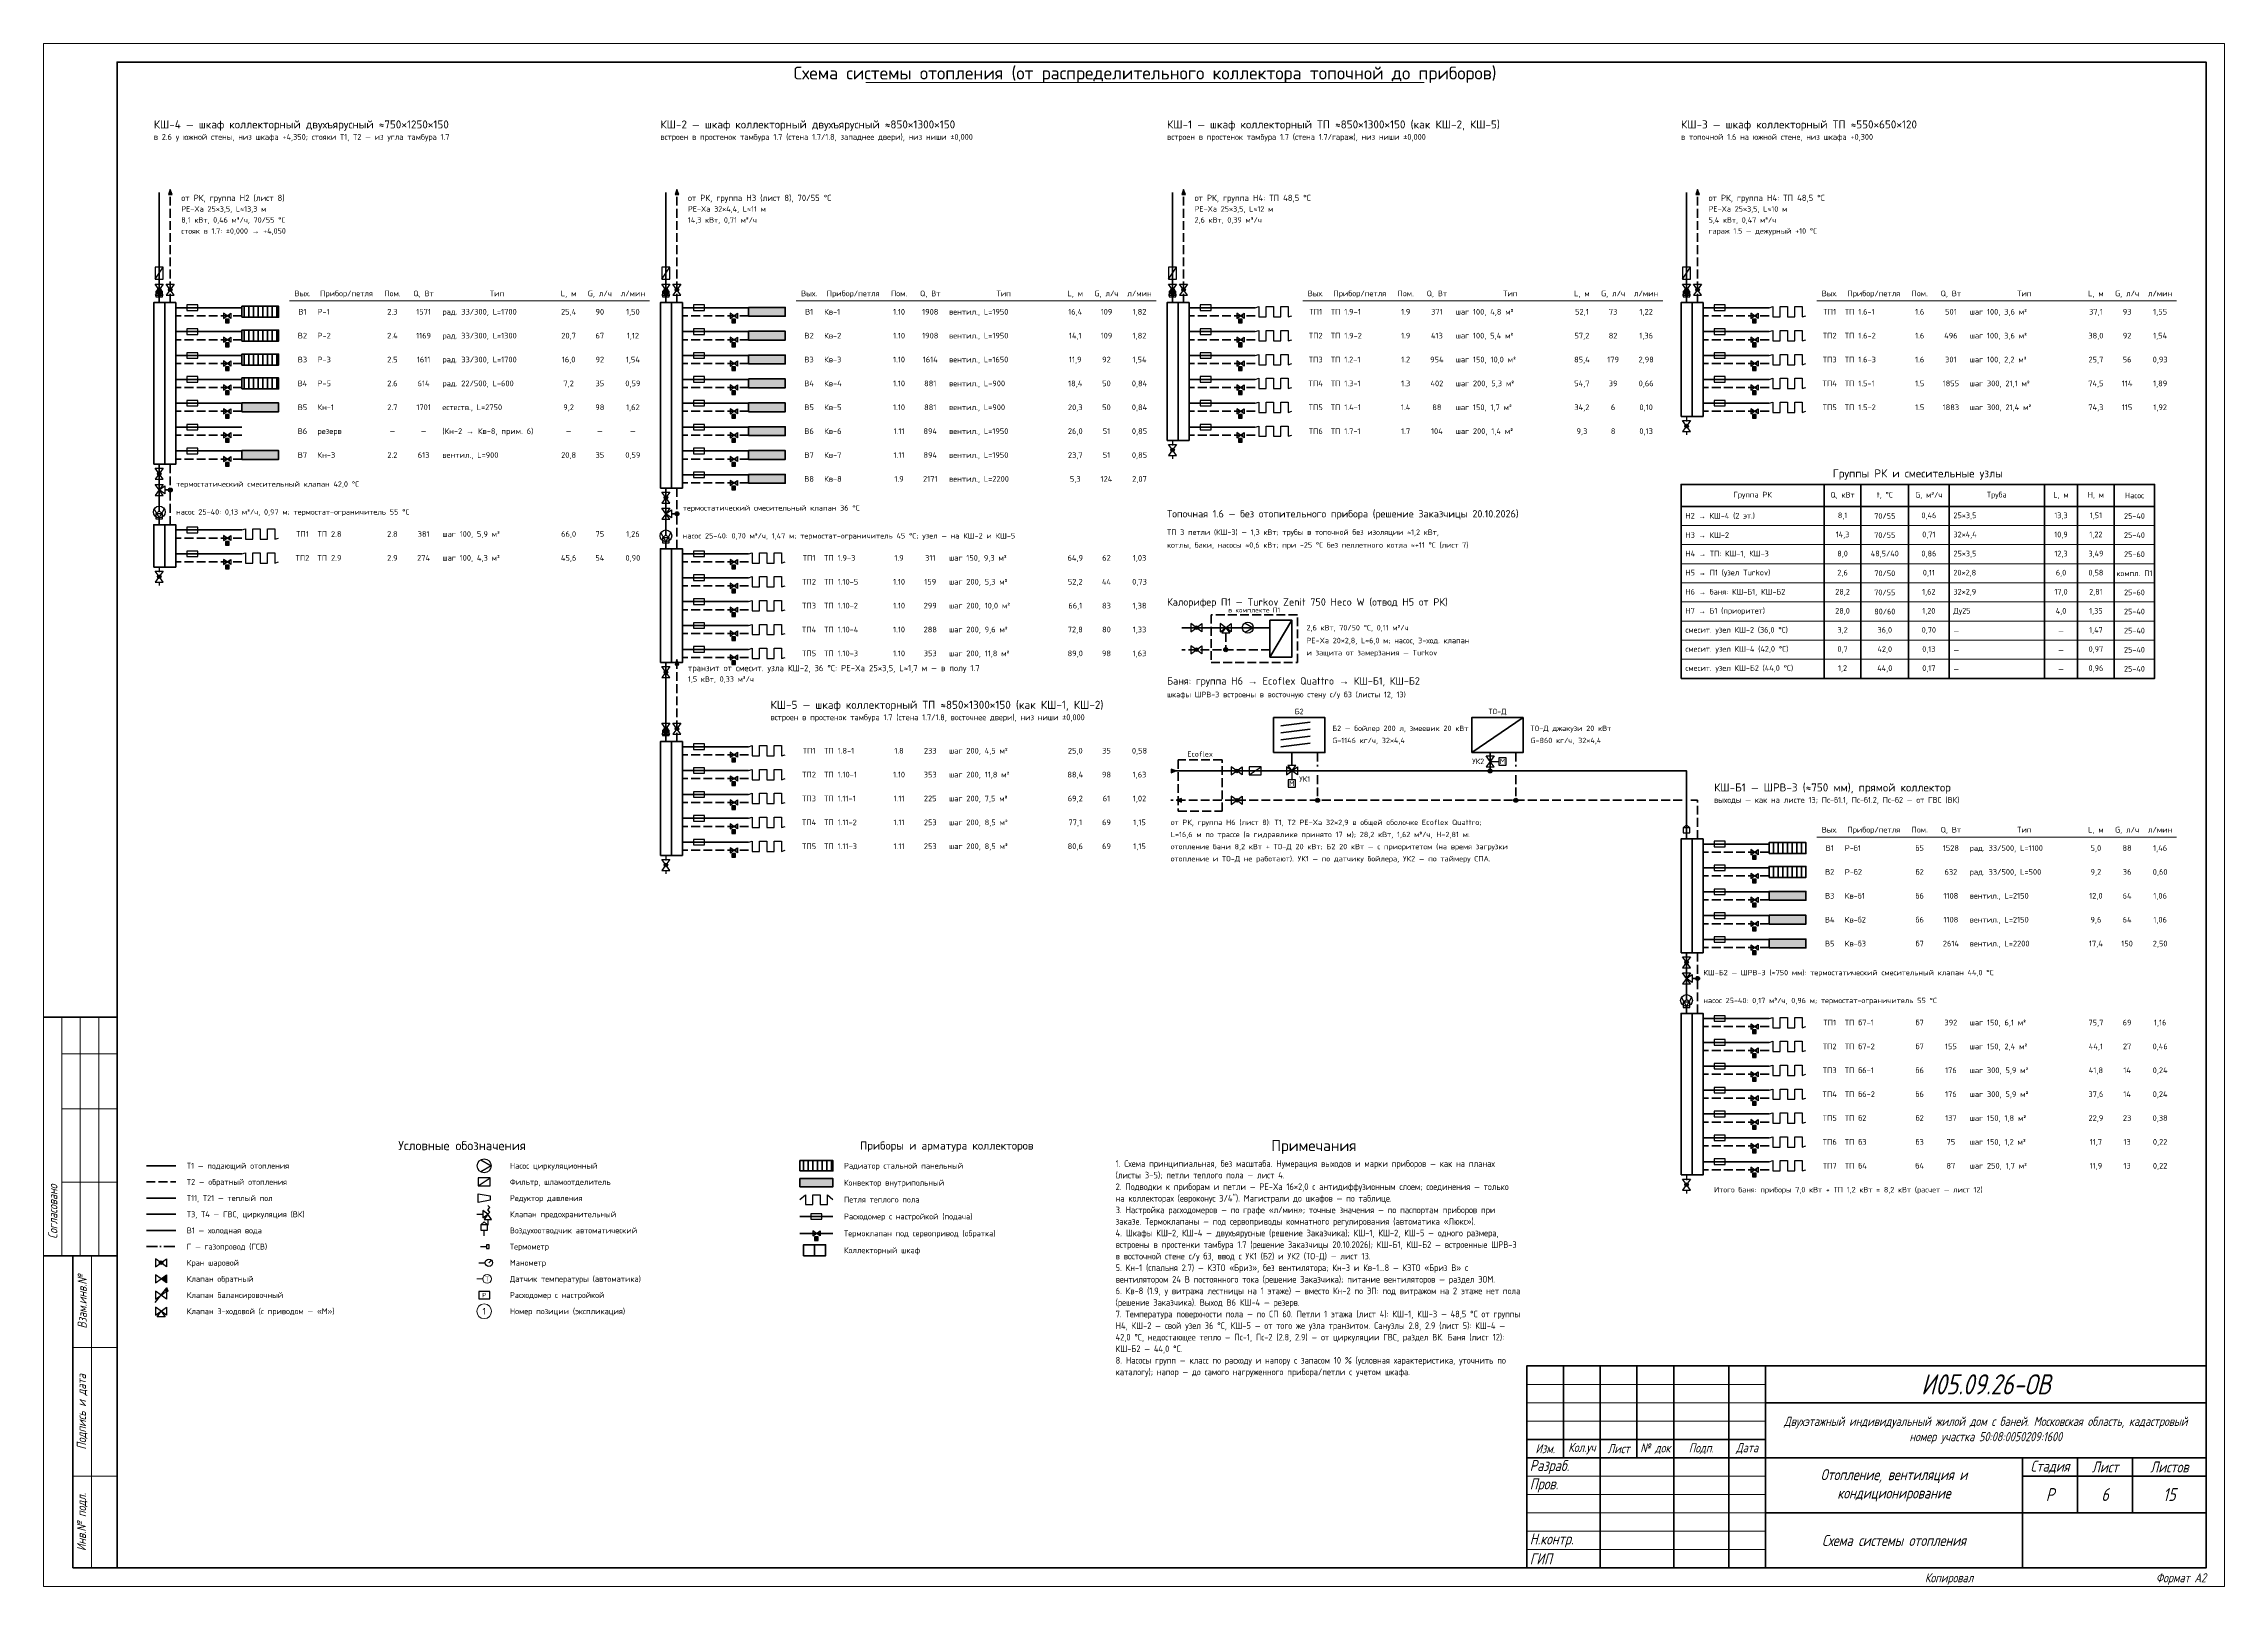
# Paper-space layout 'Лист' of a CAD drawing. Header units: millimetres. Extents: x 0 to 594, y 0 to 420.
import ezdxf
from ezdxf.enums import TextEntityAlignment as Align

# ---------------------------------------------------------------- set-up
doc = ezdxf.new("R2010")
doc.units = ezdxf.units.MM
doc.linetypes.add('ОВ_ШП', pattern=[460, 300, -80, 0, -80])
doc.linetypes.add('ОВ_ШТРИХ', pattern=[330, 240, -90])
for name, color, linetype, lineweight in [('ОВ_автоматика', 8, 'Continuous', 18), ('ОВ_арматура', 7, 'Continuous', 25), ('ОВ_В1', 4, 'Continuous', 35), ('ОВ_Г', 42, 'Continuous', 35), ('ОВ_марки', 7, 'Continuous', 18), ('ОВ_оборуд', 7, 'Continuous', 35), ('ОВ_приборы', 7, 'Continuous', 35), ('ОВ_Т1', 1, 'Continuous', 50), ('ОВ_Т11', 6, 'Continuous', 35), ('ОВ_Т2', 5, 'Continuous', 50), ('ОВ_Т21', 4, 'Continuous', 35), ('ОВ_Т3', 3, 'Continuous', 35), ('ОВ_текст', 7, 'Continuous', 18), ('ОВ_ТП', 1, 'Continuous', 13), ('Рамка', 7, 'Continuous', 50), ('Таблицы', 7, 'Continuous', 18), ('Текст', 7, 'Continuous', 18), ('Тонкие', 8, 'Continuous', 13)]:
    doc.layers.add(name, color=color, linetype=linetype, lineweight=lineweight)
doc.styles.add('GOST', font='isocpeur.ttf', dxfattribs={"width": 0.9})
doc.styles.add('GOST_I', font='isocpeur.ttf', dxfattribs={"width": 0.8})

psp = doc.layouts.new('Лист')

# ---------------------------------------------------------------- hatches: boundary and pattern name
at = {"layer": 'ОВ_арматура'}
for points in [[(34.5, 380.3), (34.01, 378.9), (34.99, 378.9)], [(172.5, 380.3), (172.01, 378.9), (172.99, 378.9)], [(310.5, 380.3), (310.01, 378.9), (310.99, 378.9)], [(450.5, 380.3), (450.01, 378.9), (450.99, 378.9)], [(31.5, 350.7), (31.99, 352.1), (31.01, 352.1)], [(169.5, 350.7), (169.99, 352.1), (169.01, 352.1)], [(307.5, 350.7), (307.99, 352.1), (307.01, 352.1)], [(447.5, 350.7), (447.99, 352.1), (447.01, 352.1)], [(49.5, 344), (50.5, 344), (50.5, 345), (49.5, 345)], [(187.5, 344), (188.5, 344), (188.5, 345), (187.5, 345)], [(325.5, 344), (326.5, 344), (326.5, 345), (325.5, 345)], [(465.5, 344), (466.5, 344), (466.5, 345), (465.5, 345)], [(49.5, 337.5), (50.5, 337.5), (50.5, 338.5), (49.5, 338.5)], [(187.5, 337.5), (188.5, 337.5), (188.5, 338.5), (187.5, 338.5)], [(325.5, 337.5), (326.5, 337.5), (326.5, 338.5), (325.5, 338.5)], [(465.5, 337.5), (466.5, 337.5), (466.5, 338.5), (465.5, 338.5)], [(49.5, 331), (50.5, 331), (50.5, 332), (49.5, 332)], [(187.5, 331), (188.5, 331), (188.5, 332), (187.5, 332)], [(325.5, 331), (326.5, 331), (326.5, 332), (325.5, 332)], [(465.5, 331), (466.5, 331), (466.5, 332), (465.5, 332)], [(49.5, 324.5), (50.5, 324.5), (50.5, 325.5), (49.5, 325.5)], [(187.5, 324.5), (188.5, 324.5), (188.5, 325.5), (187.5, 325.5)], [(325.5, 324.5), (326.5, 324.5), (326.5, 325.5), (325.5, 325.5)], [(465.5, 324.5), (466.5, 324.5), (466.5, 325.5), (465.5, 325.5)], [(49.5, 318), (50.5, 318), (50.5, 319), (49.5, 319)], [(187.5, 318), (188.5, 318), (188.5, 319), (187.5, 319)], [(325.5, 318), (326.5, 318), (326.5, 319), (325.5, 319)], [(465.5, 318), (466.5, 318), (466.5, 319), (465.5, 319)], [(49.5, 311.5), (50.5, 311.5), (50.5, 312.5), (49.5, 312.5)], [(187.5, 311.5), (188.5, 311.5), (188.5, 312.5), (187.5, 312.5)], [(325.5, 311.5), (326.5, 311.5), (326.5, 312.5), (325.5, 312.5)], [(49.5, 305), (50.5, 305), (50.5, 306), (49.5, 306)], [(187.5, 305), (188.5, 305), (188.5, 306), (187.5, 306)], [(187.5, 298.5), (188.5, 298.5), (188.5, 299.5), (187.5, 299.5)], [(49.5, 283.5), (50.5, 283.5), (50.5, 284.5), (49.5, 284.5)], [(49.5, 277), (50.5, 277), (50.5, 278), (49.5, 278)], [(187.5, 277), (188.5, 277), (188.5, 278), (187.5, 278)], [(187.5, 270.5), (188.5, 270.5), (188.5, 271.5), (187.5, 271.5)], [(187.5, 264), (188.5, 264), (188.5, 265), (187.5, 265)], [(187.5, 257.5), (188.5, 257.5), (188.5, 258.5), (187.5, 258.5)], [(172.5, 252.3), (172.01, 250.9), (172.99, 250.9)], [(187.5, 251), (188.5, 251), (188.5, 252), (187.5, 252)], [(169.5, 231.2), (169.99, 232.6), (169.01, 232.6)], [(187.5, 224.5), (188.5, 224.5), (188.5, 225.5), (187.5, 225.5)], [(308.5, 222), (307.1, 222.49), (307.1, 221.51)], [(187.5, 218), (188.5, 218), (188.5, 219), (187.5, 219)], [(308.5, 214), (309.9, 213.51), (309.9, 214.49)], [(187.5, 211.5), (188.5, 211.5), (188.5, 212.5), (187.5, 212.5)], [(187.5, 205), (188.5, 205), (188.5, 206), (187.5, 206)], [(187.5, 198.5), (188.5, 198.5), (188.5, 199.5), (187.5, 199.5)], [(465.5, 198), (466.5, 198), (466.5, 199), (465.5, 199)], [(465.5, 191.5), (466.5, 191.5), (466.5, 192.5), (465.5, 192.5)], [(465.5, 185), (466.5, 185), (466.5, 186), (465.5, 186)], [(465.5, 178.5), (466.5, 178.5), (466.5, 179.5), (465.5, 179.5)], [(465.5, 172), (466.5, 172), (466.5, 173), (465.5, 173)], [(465.5, 150.5), (466.5, 150.5), (466.5, 151.5), (465.5, 151.5)], [(465.5, 144), (466.5, 144), (466.5, 145), (465.5, 145)], [(465.5, 137.5), (466.5, 137.5), (466.5, 138.5), (465.5, 138.5)], [(465.5, 131), (466.5, 131), (466.5, 132), (465.5, 132)], [(465.5, 124.5), (466.5, 124.5), (466.5, 125.5), (465.5, 125.5)], [(465.5, 118), (466.5, 118), (466.5, 119), (465.5, 119)], [(465.5, 111.5), (466.5, 111.5), (466.5, 112.5), (465.5, 112.5)], [(210, 94.2), (211, 94.2), (211, 95.2), (210, 95.2)], [(32, 83.7), (33.5, 84.8), (33.5, 82.6)], [(33.6, 81.3), (33.29, 80.4), (33.91, 80.4)]]:
    psp.add_hatch(color=7, dxfattribs=at).paths.add_polyline_path(points)
h = psp.add_hatch(color=7, dxfattribs=at)
edge = h.paths.add_edge_path()
edge.add_arc((31.5, 353), 0.5, 0, 360)
h = psp.add_hatch(color=7, dxfattribs=at)
edge = h.paths.add_edge_path()
edge.add_arc((34.5, 353), 0.5, 0, 360)
h = psp.add_hatch(color=7, dxfattribs=at)
edge = h.paths.add_edge_path()
edge.add_arc((169.5, 353), 0.5, 0, 360)
h = psp.add_hatch(color=7, dxfattribs=at)
edge = h.paths.add_edge_path()
edge.add_arc((172.5, 353), 0.5, 0, 360)
h = psp.add_hatch(color=7, dxfattribs=at)
edge = h.paths.add_edge_path()
edge.add_arc((307.5, 353), 0.5, 0, 360)
h = psp.add_hatch(color=7, dxfattribs=at)
edge = h.paths.add_edge_path()
edge.add_arc((310.5, 353), 0.5, 0, 360)
h = psp.add_hatch(color=7, dxfattribs=at)
edge = h.paths.add_edge_path()
edge.add_arc((447.5, 353), 0.5, 0, 360)
h = psp.add_hatch(color=7, dxfattribs=at)
edge = h.paths.add_edge_path()
edge.add_arc((450.5, 353), 0.5, 0, 360)
h = psp.add_hatch(color=7, dxfattribs=at)
edge = h.paths.add_edge_path()
edge.add_arc((447.5, 315.9), 0.5, 0, 360)
h = psp.add_hatch(color=7, dxfattribs=at)
edge = h.paths.add_edge_path()
edge.add_arc((307.5, 309.4), 0.5, 0, 360)
h = psp.add_hatch(color=7, dxfattribs=at)
edge = h.paths.add_edge_path()
edge.add_arc((31.5, 302.9), 0.5, 0, 360)
h = psp.add_hatch(color=7, dxfattribs=at)
edge = h.paths.add_edge_path()
edge.add_arc((34.5, 298.5), 0.55, 0, 360)
h = psp.add_hatch(color=7, dxfattribs=at)
edge = h.paths.add_edge_path()
edge.add_arc((169.5, 296.4), 0.5, 0, 360)
h = psp.add_hatch(color=7, dxfattribs=at)
edge = h.paths.add_edge_path()
edge.add_arc((172.5, 292), 0.55, 0, 360)
h = psp.add_hatch(color=7, dxfattribs=at)
edge = h.paths.add_edge_path()
edge.add_arc((31.5, 274.9), 0.5, 0, 360)
h = psp.add_hatch(color=7, dxfattribs=at)
edge = h.paths.add_edge_path()
edge.add_arc((314, 261), 0.5, 0, 360)
h = psp.add_hatch(color=7, dxfattribs=at)
edge = h.paths.add_edge_path()
edge.add_arc((314, 255), 0.5, 0, 360)
h = psp.add_hatch(color=7, dxfattribs=at)
edge = h.paths.add_edge_path()
edge.add_arc((322, 255), 0.55, 0, 360)
h = psp.add_hatch(color=7, dxfattribs=at)
edge = h.paths.add_edge_path()
edge.add_arc((169.5, 248.9), 0.5, 0, 360)
h = psp.add_hatch(color=7, dxfattribs=at)
edge = h.paths.add_edge_path()
edge.add_arc((169.5, 233.5), 0.5, 0, 360)
h = psp.add_hatch(color=7, dxfattribs=at)
edge = h.paths.add_edge_path()
edge.add_arc((172.5, 233.5), 0.5, 0, 360)
h = psp.add_hatch(color=7, dxfattribs=at)
edge = h.paths.add_edge_path()
edge.add_arc((325, 222), 0.5, 0, 360)
h = psp.add_hatch(color=7, dxfattribs=at)
edge = h.paths.add_edge_path()
edge.add_arc((394, 222), 0.55, 0, 360)
h = psp.add_hatch(color=7, dxfattribs=at)
edge = h.paths.add_edge_path()
edge.add_arc((325, 214), 0.5, 0, 360)
h = psp.add_hatch(color=7, dxfattribs=at)
edge = h.paths.add_edge_path()
edge.add_arc((347, 214), 0.55, 0, 360)
h = psp.add_hatch(color=7, dxfattribs=at)
edge = h.paths.add_edge_path()
edge.add_arc((401, 214), 0.55, 0, 360)
h = psp.add_hatch(color=7, dxfattribs=at)
edge = h.paths.add_edge_path()
edge.add_arc((169.5, 196.4), 0.5, 0, 360)
h = psp.add_hatch(color=7, dxfattribs=at)
edge = h.paths.add_edge_path()
edge.add_arc((447.5, 169.9), 0.5, 0, 360)
h = psp.add_hatch(color=7, dxfattribs=at)
edge = h.paths.add_edge_path()
edge.add_arc((450.5, 165.5), 0.55, 0, 360)
h = psp.add_hatch(color=7, dxfattribs=at)
edge = h.paths.add_edge_path()
edge.add_arc((447.5, 109.4), 0.5, 0, 360)
h = psp.add_hatch(color=7, dxfattribs=at)
edge = h.paths.add_edge_path()
edge.add_arc((32, 88.1), 0.5, 0, 360)
at = {"layer": 'ОВ_приборы'}
h = psp.add_hatch(dxfattribs=at)
h.set_pattern_fill('ANSI31', scale=0.4, angle=45)
h.paths.add_polyline_path([(54, 345.5), (64, 345.5), (64, 348.5), (54, 348.5)])
for points in [[(192, 345.8), (202, 345.8), (202, 348.2), (192, 348.2)], [(192, 339.3), (202, 339.3), (202, 341.7), (192, 341.7)], [(192, 332.8), (202, 332.8), (202, 335.2), (192, 335.2)], [(192, 326.3), (202, 326.3), (202, 328.7), (192, 328.7)], [(54, 319.8), (64, 319.8), (64, 322.2), (54, 322.2)], [(192, 319.8), (202, 319.8), (202, 322.2), (192, 322.2)], [(192, 313.3), (202, 313.3), (202, 315.7), (192, 315.7)], [(54, 306.8), (64, 306.8), (64, 309.2), (54, 309.2)], [(192, 306.8), (202, 306.8), (202, 309.2), (192, 309.2)], [(192, 300.3), (202, 300.3), (202, 302.7), (192, 302.7)], [(470, 186.8), (480, 186.8), (480, 189.2), (470, 189.2)], [(470, 180.3), (480, 180.3), (480, 182.7), (470, 182.7)], [(470, 173.8), (480, 173.8), (480, 176.2), (470, 176.2)], [(206, 108.8), (215, 108.8), (215, 111), (206, 111)]]:
    psp.add_hatch(color=1, dxfattribs=at).paths.add_polyline_path(points)
h = psp.add_hatch(dxfattribs=at)
h.set_pattern_fill('ANSI31', scale=0.4, angle=45)
h.paths.add_polyline_path([(54, 339), (64, 339), (64, 342), (54, 342)])
h = psp.add_hatch(dxfattribs=at)
h.set_pattern_fill('ANSI31', scale=0.4, angle=45)
h.paths.add_polyline_path([(54, 332.5), (64, 332.5), (64, 335.5), (54, 335.5)])
h = psp.add_hatch(dxfattribs=at)
h.set_pattern_fill('ANSI31', scale=0.4, angle=45)
h.paths.add_polyline_path([(54, 326), (64, 326), (64, 329), (54, 329)])
h = psp.add_hatch(dxfattribs=at)
h.set_pattern_fill('ANSI31', scale=0.4, angle=45)
h.paths.add_polyline_path([(470, 199.5), (480, 199.5), (480, 202.5), (470, 202.5)])
h = psp.add_hatch(dxfattribs=at)
h.set_pattern_fill('ANSI31', scale=0.4, angle=45)
h.paths.add_polyline_path([(470, 193), (480, 193), (480, 196), (470, 196)])
h = psp.add_hatch(dxfattribs=at)
h.set_pattern_fill('ANSI31', scale=0.4, angle=45)
h.paths.add_polyline_path([(206, 113.1), (215, 113.1), (215, 115.9), (206, 115.9)])

# ---------------------------------------------------------------- linework, layer by layer
at = {"layer": 'ОВ_автоматика'}
psp.add_lwpolyline([(118, 83.7), (119.6, 83.7)], dxfattribs=at)
psp.add_circle((120.8, 83.7), 1.2, dxfattribs=at)
at = {"layer": 'ОВ_арматура'}
for points in [[(34.5, 380.3), (34.01, 378.9), (34.99, 378.9)], [(172.5, 380.3), (172.01, 378.9), (172.99, 378.9)], [(310.5, 380.3), (310.01, 378.9), (310.99, 378.9)], [(450.5, 380.3), (450.01, 378.9), (450.99, 378.9)], [(30.4, 355.9), (32.6, 355.9), (32.6, 359.1), (30.4, 359.1)], [(168.4, 355.9), (170.6, 355.9), (170.6, 359.1), (168.4, 359.1)], [(306.4, 355.9), (308.6, 355.9), (308.6, 359.1), (306.4, 359.1)], [(446.4, 355.9), (448.6, 355.9), (448.6, 359.1), (446.4, 359.1)], [(31.5, 353), (30.4, 354.5), (32.6, 354.5)], [(31.5, 353), (30.4, 351.5), (32.6, 351.5)], [(30.6, 351.1), (32.4, 351.1), (32.4, 352.5), (30.6, 352.5)], [(31.5, 350.7), (31.99, 352.1), (31.01, 352.1)], [(34.5, 353), (33.4, 354.5), (35.6, 354.5)], [(34.5, 353), (33.4, 351.5), (35.6, 351.5)], [(169.5, 353), (168.4, 354.5), (170.6, 354.5)], [(169.5, 353), (168.4, 351.5), (170.6, 351.5)], [(168.6, 351.1), (170.4, 351.1), (170.4, 352.5), (168.6, 352.5)], [(169.5, 350.7), (169.99, 352.1), (169.01, 352.1)], [(172.5, 353), (171.4, 354.5), (173.6, 354.5)], [(172.5, 353), (171.4, 351.5), (173.6, 351.5)], [(307.5, 353), (306.4, 354.5), (308.6, 354.5)], [(307.5, 353), (306.4, 351.5), (308.6, 351.5)], [(306.6, 351.1), (308.4, 351.1), (308.4, 352.5), (306.6, 352.5)], [(307.5, 350.7), (307.99, 352.1), (307.01, 352.1)], [(310.5, 353), (309.4, 354.5), (311.6, 354.5)], [(310.5, 353), (309.4, 351.5), (311.6, 351.5)], [(447.5, 353), (446.4, 354.5), (448.6, 354.5)], [(447.5, 353), (446.4, 351.5), (448.6, 351.5)], [(446.6, 351.1), (448.4, 351.1), (448.4, 352.5), (446.6, 352.5)], [(447.5, 350.7), (447.99, 352.1), (447.01, 352.1)], [(450.5, 353), (449.4, 354.5), (451.6, 354.5)], [(450.5, 353), (449.4, 351.5), (451.6, 351.5)], [(39, 347.35), (42, 347.35), (42, 348.85), (39, 348.85)], [(50, 345.9), (49, 346.6), (49, 345.2)], [(49.5, 344), (50.5, 344), (50.5, 345), (49.5, 345)], [(50, 345.9), (51, 346.6), (51, 345.2)], [(177, 347.35), (180, 347.35), (180, 348.85), (177, 348.85)], [(188, 345.9), (187, 346.6), (187, 345.2)], [(187.5, 344), (188.5, 344), (188.5, 345), (187.5, 345)], [(188, 345.9), (189, 346.6), (189, 345.2)], [(315, 347.35), (318, 347.35), (318, 348.85), (315, 348.85)], [(326, 345.9), (325, 346.6), (325, 345.2)], [(325.5, 344), (326.5, 344), (326.5, 345), (325.5, 345)], [(326, 345.9), (327, 346.6), (327, 345.2)], [(455, 347.35), (458, 347.35), (458, 348.85), (455, 348.85)], [(466, 345.9), (465, 346.6), (465, 345.2)], [(465.5, 344), (466.5, 344), (466.5, 345), (465.5, 345)], [(466, 345.9), (467, 346.6), (467, 345.2)], [(39, 340.85), (42, 340.85), (42, 342.35), (39, 342.35)], [(50, 339.4), (49, 340.1), (49, 338.7)], [(50, 339.4), (51, 340.1), (51, 338.7)], [(177, 340.85), (180, 340.85), (180, 342.35), (177, 342.35)], [(188, 339.4), (187, 340.1), (187, 338.7)], [(188, 339.4), (189, 340.1), (189, 338.7)], [(315, 340.85), (318, 340.85), (318, 342.35), (315, 342.35)], [(326, 339.4), (325, 340.1), (325, 338.7)], [(326, 339.4), (327, 340.1), (327, 338.7)], [(455, 340.85), (458, 340.85), (458, 342.35), (455, 342.35)], [(466, 339.4), (465, 340.1), (465, 338.7)], [(466, 339.4), (467, 340.1), (467, 338.7)], [(39, 334.35), (42, 334.35), (42, 335.85), (39, 335.85)], [(50, 332.9), (49, 333.6), (49, 332.2)], [(49.5, 337.5), (50.5, 337.5), (50.5, 338.5), (49.5, 338.5)], [(50, 332.9), (51, 333.6), (51, 332.2)], [(177, 334.35), (180, 334.35), (180, 335.85), (177, 335.85)], [(188, 332.9), (187, 333.6), (187, 332.2)], [(187.5, 337.5), (188.5, 337.5), (188.5, 338.5), (187.5, 338.5)], [(188, 332.9), (189, 333.6), (189, 332.2)], [(315, 334.35), (318, 334.35), (318, 335.85), (315, 335.85)], [(326, 332.9), (325, 333.6), (325, 332.2)], [(325.5, 337.5), (326.5, 337.5), (326.5, 338.5), (325.5, 338.5)], [(326, 332.9), (327, 333.6), (327, 332.2)], [(455, 334.35), (458, 334.35), (458, 335.85), (455, 335.85)], [(466, 332.9), (465, 333.6), (465, 332.2)], [(465.5, 337.5), (466.5, 337.5), (466.5, 338.5), (465.5, 338.5)], [(466, 332.9), (467, 333.6), (467, 332.2)], [(39, 327.85), (42, 327.85), (42, 329.35), (39, 329.35)], [(50, 326.4), (49, 327.1), (49, 325.7)], [(49.5, 331), (50.5, 331), (50.5, 332), (49.5, 332)], [(50, 326.4), (51, 327.1), (51, 325.7)], [(177, 327.85), (180, 327.85), (180, 329.35), (177, 329.35)], [(188, 326.4), (187, 327.1), (187, 325.7)], [(187.5, 331), (188.5, 331), (188.5, 332), (187.5, 332)], [(188, 326.4), (189, 327.1), (189, 325.7)], [(315, 327.85), (318, 327.85), (318, 329.35), (315, 329.35)], [(326, 326.4), (325, 327.1), (325, 325.7)], [(325.5, 331), (326.5, 331), (326.5, 332), (325.5, 332)], [(326, 326.4), (327, 327.1), (327, 325.7)], [(455, 327.85), (458, 327.85), (458, 329.35), (455, 329.35)], [(466, 326.4), (465, 327.1), (465, 325.7)], [(465.5, 331), (466.5, 331), (466.5, 332), (465.5, 332)], [(466, 326.4), (467, 327.1), (467, 325.7)], [(39, 321.35), (42, 321.35), (42, 322.85), (39, 322.85)], [(49.5, 324.5), (50.5, 324.5), (50.5, 325.5), (49.5, 325.5)], [(177, 321.35), (180, 321.35), (180, 322.85), (177, 322.85)], [(187.5, 324.5), (188.5, 324.5), (188.5, 325.5), (187.5, 325.5)], [(315, 321.35), (318, 321.35), (318, 322.85), (315, 322.85)], [(325.5, 324.5), (326.5, 324.5), (326.5, 325.5), (325.5, 325.5)], [(455, 321.35), (458, 321.35), (458, 322.85), (455, 322.85)], [(465.5, 324.5), (466.5, 324.5), (466.5, 325.5), (465.5, 325.5)], [(39, 314.85), (42, 314.85), (42, 316.35), (39, 316.35)], [(50, 319.9), (49, 320.6), (49, 319.2)], [(49.5, 318), (50.5, 318), (50.5, 319), (49.5, 319)], [(50, 319.9), (51, 320.6), (51, 319.2)], [(177, 314.85), (180, 314.85), (180, 316.35), (177, 316.35)], [(188, 319.9), (187, 320.6), (187, 319.2)], [(187.5, 318), (188.5, 318), (188.5, 319), (187.5, 319)], [(188, 319.9), (189, 320.6), (189, 319.2)], [(315, 314.85), (318, 314.85), (318, 316.35), (315, 316.35)], [(326, 319.9), (325, 320.6), (325, 319.2)], [(325.5, 318), (326.5, 318), (326.5, 319), (325.5, 319)], [(326, 319.9), (327, 320.6), (327, 319.2)], [(447.5, 315.9), (446.4, 317.4), (448.6, 317.4)], [(447.5, 315.9), (446.4, 314.4), (448.6, 314.4)], [(466, 319.9), (465, 320.6), (465, 319.2)], [(465.5, 318), (466.5, 318), (466.5, 319), (465.5, 319)], [(466, 319.9), (467, 320.6), (467, 319.2)], [(39, 308.35), (42, 308.35), (42, 309.85), (39, 309.85)], [(50, 313.4), (49, 314.1), (49, 312.7)], [(49.5, 311.5), (50.5, 311.5), (50.5, 312.5), (49.5, 312.5)], [(50, 313.4), (51, 314.1), (51, 312.7)], [(177, 308.35), (180, 308.35), (180, 309.85), (177, 309.85)], [(188, 313.4), (187, 314.1), (187, 312.7)], [(187.5, 311.5), (188.5, 311.5), (188.5, 312.5), (187.5, 312.5)], [(188, 313.4), (189, 314.1), (189, 312.7)], [(307.5, 309.4), (306.4, 310.9), (308.6, 310.9)], [(307.5, 309.4), (306.4, 307.9), (308.6, 307.9)], [(326, 313.4), (325, 314.1), (325, 312.7)], [(325.5, 311.5), (326.5, 311.5), (326.5, 312.5), (325.5, 312.5)], [(326, 313.4), (327, 314.1), (327, 312.7)], [(31.5, 302.9), (30.4, 304.4), (32.6, 304.4)], [(50, 306.9), (49, 307.6), (49, 306.2)], [(49.5, 305), (50.5, 305), (50.5, 306), (49.5, 306)], [(50, 306.9), (51, 307.6), (51, 306.2)], [(177, 301.85), (180, 301.85), (180, 303.35), (177, 303.35)], [(188, 306.9), (187, 307.6), (187, 306.2)], [(187.5, 305), (188.5, 305), (188.5, 306), (187.5, 306)], [(188, 306.9), (189, 307.6), (189, 306.2)], [(31.5, 302.9), (30.4, 301.4), (32.6, 301.4)], [(31.5, 298.5), (30.4, 300), (32.6, 300)], [(31.5, 298.5), (30.4, 297), (32.6, 297)], [(31.5, 298.5), (33, 299.6), (33, 297.4)], [(169.5, 296.4), (168.4, 297.9), (170.6, 297.9)], [(188, 300.4), (187, 301.1), (187, 299.7)], [(187.5, 298.5), (188.5, 298.5), (188.5, 299.5), (187.5, 299.5)], [(188, 300.4), (189, 301.1), (189, 299.7)], [(30.6, 290.6), (32.4, 290.6), (32.4, 292), (30.6, 292)], [(169.5, 296.4), (168.4, 294.9), (170.6, 294.9)], [(169.5, 292), (168.4, 293.5), (170.6, 293.5)], [(169.5, 292), (168.4, 290.5), (170.6, 290.5)], [(169.5, 292), (171, 293.1), (171, 290.9)], [(39, 286.85), (42, 286.85), (42, 288.35), (39, 288.35)], [(50, 285.4), (49, 286.1), (49, 284.7)], [(50, 285.4), (51, 286.1), (51, 284.7)], [(168.6, 284.1), (170.4, 284.1), (170.4, 285.5), (168.6, 285.5)], [(39, 280.35), (42, 280.35), (42, 281.85), (39, 281.85)], [(50, 278.9), (49, 279.6), (49, 278.2)], [(49.5, 283.5), (50.5, 283.5), (50.5, 284.5), (49.5, 284.5)], [(50, 278.9), (51, 279.6), (51, 278.2)], [(177, 280.35), (180, 280.35), (180, 281.85), (177, 281.85)], [(188, 278.9), (187, 279.6), (187, 278.2)], [(188, 278.9), (189, 279.6), (189, 278.2)], [(31.5, 274.9), (30.4, 276.4), (32.6, 276.4)], [(31.5, 274.9), (30.4, 273.4), (32.6, 273.4)], [(49.5, 277), (50.5, 277), (50.5, 278), (49.5, 278)], [(177, 273.85), (180, 273.85), (180, 275.35), (177, 275.35)], [(187.5, 277), (188.5, 277), (188.5, 278), (187.5, 278)], [(177, 267.35), (180, 267.35), (180, 268.85), (177, 268.85)], [(188, 272.4), (187, 273.1), (187, 271.7)], [(187.5, 270.5), (188.5, 270.5), (188.5, 271.5), (187.5, 271.5)], [(188, 272.4), (189, 273.1), (189, 271.7)], [(177, 260.85), (180, 260.85), (180, 262.35), (177, 262.35)], [(188, 265.9), (187, 266.6), (187, 265.2)], [(187.5, 264), (188.5, 264), (188.5, 265), (187.5, 265)], [(188, 265.9), (189, 266.6), (189, 265.2)], [(314, 261), (312.5, 262.1), (312.5, 259.9)], [(314, 261), (315.5, 262.1), (315.5, 259.9)], [(322, 261), (320.5, 262.1), (320.5, 259.9)], [(322, 261), (323.5, 262.1), (323.5, 259.9)], [(177, 254.35), (180, 254.35), (180, 255.85), (177, 255.85)], [(188, 259.4), (187, 260.1), (187, 258.7)], [(187.5, 257.5), (188.5, 257.5), (188.5, 258.5), (187.5, 258.5)], [(188, 259.4), (189, 260.1), (189, 258.7)], [(314, 255), (312.5, 256.1), (312.5, 253.9)], [(314, 255), (315.5, 256.1), (315.5, 253.9)], [(322, 261), (323.1, 259.5), (320.9, 259.5)], [(169.5, 248.9), (168.4, 250.4), (170.6, 250.4)], [(172.5, 252.3), (172.01, 250.9), (172.99, 250.9)], [(188, 252.9), (187, 253.6), (187, 252.2)], [(187.5, 251), (188.5, 251), (188.5, 252), (187.5, 252)], [(188, 252.9), (189, 253.6), (189, 252.2)], [(169.5, 248.9), (168.4, 247.4), (170.6, 247.4)], [(169.5, 233.5), (168.4, 235), (170.6, 235)], [(169.5, 233.5), (168.4, 232), (170.6, 232)], [(168.6, 231.6), (170.4, 231.6), (170.4, 233), (168.6, 233)], [(169.5, 231.2), (169.99, 232.6), (169.01, 232.6)], [(172.5, 233.5), (171.4, 235), (173.6, 235)], [(172.5, 233.5), (171.4, 232), (173.6, 232)], [(177, 227.85), (180, 227.85), (180, 229.35), (177, 229.35)], [(188, 226.4), (187, 227.1), (187, 225.7)], [(188, 226.4), (189, 227.1), (189, 225.7)], [(394, 224.6), (392.9, 226.1), (395.1, 226.1)], [(177, 221.35), (180, 221.35), (180, 222.85), (177, 222.85)], [(188, 219.9), (187, 220.6), (187, 219.2)], [(187.5, 224.5), (188.5, 224.5), (188.5, 225.5), (187.5, 225.5)], [(188, 219.9), (189, 220.6), (189, 219.2)], [(308.5, 222), (307.1, 222.49), (307.1, 221.51)], [(325, 222), (323.5, 223.1), (323.5, 220.9)], [(325, 222), (326.5, 223.1), (326.5, 220.9)], [(328.4, 220.9), (331.6, 220.9), (331.6, 223.1), (328.4, 223.1)], [(340, 222), (338.5, 223.1), (338.5, 220.9)], [(340, 222), (341.1, 223.5), (338.9, 223.5)], [(340, 222), (341.5, 223.1), (341.5, 220.9)], [(394, 224.6), (392.9, 223.1), (395.1, 223.1)], [(396.4, 223.6), (398.4, 223.6), (398.4, 225.6), (396.4, 225.6)], [(177, 214.85), (180, 214.85), (180, 216.35), (177, 216.35)], [(188, 213.4), (187, 214.1), (187, 212.7)], [(187.5, 218), (188.5, 218), (188.5, 219), (187.5, 219)], [(188, 213.4), (189, 214.1), (189, 212.7)], [(308.5, 214), (309.9, 213.51), (309.9, 214.49)], [(325, 214), (323.5, 215.1), (323.5, 212.9)], [(325, 214), (326.5, 215.1), (326.5, 212.9)], [(339, 217.6), (341, 217.6), (341, 219.6), (339, 219.6)], [(177, 208.35), (180, 208.35), (180, 209.85), (177, 209.85)], [(187.5, 211.5), (188.5, 211.5), (188.5, 212.5), (187.5, 212.5)], [(177, 201.85), (180, 201.85), (180, 203.35), (177, 203.35)], [(188, 206.9), (187, 207.6), (187, 206.2)], [(187.5, 205), (188.5, 205), (188.5, 206), (187.5, 206)], [(188, 206.9), (189, 207.6), (189, 206.2)], [(446.6, 205.1), (448.4, 205.1), (448.4, 206.5), (446.6, 206.5)], [(455, 201.35), (458, 201.35), (458, 202.85), (455, 202.85)], [(169.5, 196.4), (168.4, 197.9), (170.6, 197.9)], [(169.5, 196.4), (168.4, 194.9), (170.6, 194.9)], [(188, 200.4), (187, 201.1), (187, 199.7)], [(187.5, 198.5), (188.5, 198.5), (188.5, 199.5), (187.5, 199.5)], [(188, 200.4), (189, 201.1), (189, 199.7)], [(455, 194.85), (458, 194.85), (458, 196.35), (455, 196.35)], [(466, 199.9), (465, 200.6), (465, 199.2)], [(465.5, 198), (466.5, 198), (466.5, 199), (465.5, 199)], [(466, 199.9), (467, 200.6), (467, 199.2)], [(466, 193.4), (465, 194.1), (465, 192.7)], [(465.5, 191.5), (466.5, 191.5), (466.5, 192.5), (465.5, 192.5)], [(466, 193.4), (467, 194.1), (467, 192.7)], [(455, 188.35), (458, 188.35), (458, 189.85), (455, 189.85)], [(466, 186.9), (465, 187.6), (465, 186.2)], [(465.5, 185), (466.5, 185), (466.5, 186), (465.5, 186)], [(466, 186.9), (467, 187.6), (467, 186.2)], [(455, 181.85), (458, 181.85), (458, 183.35), (455, 183.35)], [(466, 180.4), (465, 181.1), (465, 179.7)], [(465.5, 178.5), (466.5, 178.5), (466.5, 179.5), (465.5, 179.5)], [(466, 180.4), (467, 181.1), (467, 179.7)], [(455, 175.35), (458, 175.35), (458, 176.85), (455, 176.85)], [(466, 173.9), (465, 174.6), (465, 173.2)], [(465.5, 172), (466.5, 172), (466.5, 173), (465.5, 173)], [(466, 173.9), (467, 174.6), (467, 173.2)], [(447.5, 169.9), (446.4, 171.4), (448.6, 171.4)], [(447.5, 169.9), (446.4, 168.4), (448.6, 168.4)], [(447.5, 165.5), (446.4, 167), (448.6, 167)], [(447.5, 165.5), (449, 166.6), (449, 164.4)], [(447.5, 165.5), (446.4, 164), (448.6, 164)], [(446.6, 157.6), (448.4, 157.6), (448.4, 159), (446.6, 159)], [(455, 153.85), (458, 153.85), (458, 155.35), (455, 155.35)], [(455, 147.35), (458, 147.35), (458, 148.85), (455, 148.85)], [(466, 152.4), (465, 153.1), (465, 151.7)], [(465.5, 150.5), (466.5, 150.5), (466.5, 151.5), (465.5, 151.5)], [(466, 152.4), (467, 153.1), (467, 151.7)], [(466, 145.9), (465, 146.6), (465, 145.2)], [(465.5, 144), (466.5, 144), (466.5, 145), (465.5, 145)], [(466, 145.9), (467, 146.6), (467, 145.2)], [(455, 140.85), (458, 140.85), (458, 142.35), (455, 142.35)], [(466, 139.4), (465, 140.1), (465, 138.7)], [(465.5, 137.5), (466.5, 137.5), (466.5, 138.5), (465.5, 138.5)], [(466, 139.4), (467, 140.1), (467, 138.7)], [(455, 134.35), (458, 134.35), (458, 135.85), (455, 135.85)], [(466, 132.9), (465, 133.6), (465, 132.2)], [(465.5, 131), (466.5, 131), (466.5, 132), (465.5, 132)], [(466, 132.9), (467, 133.6), (467, 132.2)], [(455, 127.85), (458, 127.85), (458, 129.35), (455, 129.35)], [(466, 126.4), (465, 127.1), (465, 125.7)], [(465.5, 124.5), (466.5, 124.5), (466.5, 125.5), (465.5, 125.5)], [(466, 126.4), (467, 127.1), (467, 125.7)], [(455, 121.35), (458, 121.35), (458, 122.85), (455, 122.85)], [(466, 119.9), (465, 120.6), (465, 119.2)], [(465.5, 118), (466.5, 118), (466.5, 119), (465.5, 119)], [(466, 119.9), (467, 120.6), (467, 119.2)], [(455, 114.85), (458, 114.85), (458, 116.35), (455, 116.35)], [(466, 113.4), (465, 114.1), (465, 112.7)], [(466, 113.4), (467, 114.1), (467, 112.7)], [(118.4, 109), (121.6, 109), (121.6, 111.2), (118.4, 111.2)], [(447.5, 109.4), (446.4, 110.9), (448.6, 110.9)], [(447.5, 109.4), (446.4, 107.9), (448.6, 107.9)], [(465.5, 111.5), (466.5, 111.5), (466.5, 112.5), (465.5, 112.5)], [(118.4, 104.5), (118.4, 106.9), (121.6, 106.3), (121.6, 105.1)], [(121, 101.3), (119.6, 102.3), (119.6, 100.3)], [(121, 101.3), (120, 99.9), (122, 99.9)], [(209, 99.95), (212, 99.95), (212, 101.45), (209, 101.45)], [(119.1, 97), (120.9, 97), (120.9, 98.4), (119.1, 98.4)], [(210.5, 96.1), (209.5, 96.8), (209.5, 95.4)], [(210, 94.2), (211, 94.2), (211, 95.2), (210, 95.2)], [(210.5, 96.1), (211.5, 96.8), (211.5, 95.4)], [(32, 88.1), (30.5, 89.2), (30.5, 87)], [(32, 88.1), (33.5, 89.2), (33.5, 87)], [(120.6, 92), (121.4, 92), (121.4, 93), (120.6, 93)], [(32, 83.7), (30.5, 84.8), (30.5, 82.6)], [(32, 83.7), (33.5, 84.8), (33.5, 82.6)], [(32, 79.3), (30.5, 80.4), (30.5, 78.2)], [(32, 79.3), (33.5, 80.4), (33.5, 78.2)], [(33.6, 81.3), (33.29, 80.4), (33.91, 80.4)], [(118.5, 78.3), (121.5, 78.3), (121.5, 80.3), (118.5, 80.3)], [(32, 74.9), (30.5, 76), (30.5, 73.8)], [(32, 74.9), (33.1, 73.4), (30.9, 73.4)], [(32, 74.9), (33.5, 76), (33.5, 73.8)]]:
    psp.add_lwpolyline(points, close=True, dxfattribs=at)
for points in [[(30.4, 355.9), (32.6, 359.1)], [(168.4, 355.9), (170.6, 359.1)], [(306.4, 355.9), (308.6, 359.1)], [(446.4, 355.9), (448.6, 359.1)], [(30.6, 352.5), (31.5, 353.3)], [(32.4, 352.5), (31.5, 353.3)], [(31.5, 349.5), (31.5, 351.1)], [(168.6, 352.5), (169.5, 353.3)], [(170.4, 352.5), (169.5, 353.3)], [(169.5, 349.5), (169.5, 351.1)], [(306.6, 352.5), (307.5, 353.3)], [(308.4, 352.5), (307.5, 353.3)], [(307.5, 349.5), (307.5, 351.1)], [(446.6, 352.5), (447.5, 353.3)], [(448.4, 352.5), (447.5, 353.3)], [(447.5, 349.5), (447.5, 351.1)], [(447.5, 318.5), (447.5, 317.1)], [(307.5, 312), (307.5, 310.6)], [(447.5, 314.4), (447.5, 313.5)], [(31.5, 305.5), (31.5, 304.1)], [(307.5, 307.9), (307.5, 307)], [(31.5, 301.4), (31.5, 300.5)], [(169.5, 299), (169.5, 297.6)], [(30.14, 293.3), (31.5, 290.9), (32.86, 293.3)], [(30.6, 292), (31.5, 292.8)], [(32.4, 292), (31.5, 292.8)], [(169.5, 294.9), (169.5, 294)], [(31.5, 289), (31.5, 290.6)], [(168.14, 286.8), (169.5, 284.4), (170.86, 286.8)], [(168.6, 285.5), (169.5, 286.3)], [(170.4, 285.5), (169.5, 286.3)], [(169.5, 282.5), (169.5, 284.1)], [(31.5, 277.5), (31.5, 276.1)], [(31.5, 273.4), (31.5, 272.5)], [(327.25, 262.27), (329.5, 261), (327.25, 259.73)], [(169.5, 251.5), (169.5, 250.1)], [(169.5, 247.4), (169.5, 246.5)], [(168.6, 233), (169.5, 233.8)], [(170.4, 233), (169.5, 233.8)], [(169.5, 230), (169.5, 231.6)], [(328.4, 220.9), (331.6, 223.1)], [(340, 222), (340, 219.6)], [(394, 224.6), (396.4, 224.6)], [(446.6, 206.5), (447.5, 207.3)], [(448.4, 206.5), (447.5, 207.3)], [(447.5, 203.5), (447.5, 205.1)], [(169.5, 199), (169.5, 197.6)], [(169.5, 194.9), (169.5, 194)], [(447.5, 172.5), (447.5, 171.1)], [(447.5, 168.4), (447.5, 167.5)], [(446.14, 160.3), (447.5, 157.9), (448.86, 160.3)], [(446.6, 159), (447.5, 159.8)], [(448.4, 159), (447.5, 159.8)], [(447.5, 156), (447.5, 157.6)], [(119.05, 116.11), (121.9, 114.5), (119.05, 112.89)], [(118.4, 109), (121.6, 111.2)], [(447.5, 112), (447.5, 110.6)], [(447.5, 107.9), (447.5, 107)], [(118, 101.3), (119.6, 101.3)], [(121, 101.3), (121.5, 101.9), (121, 102.5), (121.5, 103.1), (121, 103.7)], [(119.1, 98.4), (120, 99.2)], [(120.9, 98.4), (120, 99.2)], [(120, 95.4), (120, 97)], [(121, 99.9), (121, 98.3)], [(119, 92.5), (120.6, 92.5)], [(118.5, 88.1), (120.3, 88.1)], [(121.3, 88.1), (121.9, 88.7)], [(30.4, 77.3), (33.6, 81.3)]]:
    psp.add_lwpolyline(points, dxfattribs=at)
for centre, radius in [((31.5, 353), 0.5), ((34.5, 353), 0.5), ((169.5, 353), 0.5), ((172.5, 353), 0.5), ((307.5, 353), 0.5), ((310.5, 353), 0.5), ((447.5, 353), 0.5), ((450.5, 353), 0.5), ((447.5, 315.9), 0.5), ((307.5, 309.4), 0.5), ((31.5, 302.9), 0.5), ((34.5, 298.5), 0.55), ((31.5, 292.5), 1.6), ((169.5, 296.4), 0.5), ((172.5, 292), 0.55), ((169.5, 286), 1.6), ((31.5, 274.9), 0.5), ((314, 261), 0.5), ((328, 261), 1.5), ((314, 255), 0.5), ((322, 255), 0.55), ((169.5, 248.9), 0.5), ((169.5, 233.5), 0.5), ((172.5, 233.5), 0.5), ((325, 222), 0.5), ((394, 222), 0.55), ((325, 214), 0.5), ((347, 214), 0.55), ((401, 214), 0.55), ((169.5, 196.4), 0.5), ((447.5, 169.9), 0.5), ((447.5, 159.5), 1.6), ((450.5, 165.5), 0.55), ((120, 114.5), 1.9), ((447.5, 109.4), 0.5), ((32, 88.1), 0.5), ((121.3, 88.1), 1)]:
    psp.add_circle(centre, radius, dxfattribs=at)
at = {"layer": 'ОВ_В1', "lineweight": 35}
psp.add_lwpolyline([(28, 96.9), (36, 96.9)], dxfattribs=at)
at = {"layer": 'ОВ_Г', "linetype": 'ОВ_ШП', "lineweight": 35, "ltscale": 0.01}
psp.add_lwpolyline([(28, 92.5), (36, 92.5)], dxfattribs=at)
at = {"layer": 'ОВ_марки'}
psp.add_circle((120, 74.9), 2, dxfattribs=at)
at = {"layer": 'ОВ_оборуд', "linetype": 'ОВ_ШТРИХ', "ltscale": 0.01}
psp.add_lwpolyline([(318, 251.5), (341.5, 251.5), (341.5, 264.5), (318, 264.5)], close=True, dxfattribs=at)
at = {"layer": 'ОВ_оборуд'}
for points in [[(334, 253), (340, 253), (340, 263), (334, 263)], [(335, 227), (349, 227), (349, 236.5), (335, 236.5)], [(389, 227), (403, 227), (403, 236.5), (389, 236.5)]]:
    psp.add_lwpolyline(points, close=True, dxfattribs=at)
for points in [[(334, 253), (340, 263)], [(337, 234.3), (345, 235.3)], [(337, 232.4), (345, 233.4)], [(389, 227), (403, 236.5)], [(337, 230.5), (345, 231.5)], [(337, 228.6), (345, 229.6)]]:
    psp.add_lwpolyline(points, dxfattribs=at)
at = {"layer": 'ОВ_приборы'}
for points in [[(54, 345.5), (64, 345.5), (64, 348.5), (54, 348.5)], [(192, 345.8), (202, 345.8), (202, 348.2), (192, 348.2)], [(54, 339), (64, 339), (64, 342), (54, 342)], [(192, 339.3), (202, 339.3), (202, 341.7), (192, 341.7)], [(54, 332.5), (64, 332.5), (64, 335.5), (54, 335.5)], [(192, 332.8), (202, 332.8), (202, 335.2), (192, 335.2)], [(54, 326), (64, 326), (64, 329), (54, 329)], [(192, 326.3), (202, 326.3), (202, 328.7), (192, 328.7)], [(54, 319.8), (64, 319.8), (64, 322.2), (54, 322.2)], [(192, 319.8), (202, 319.8), (202, 322.2), (192, 322.2)], [(192, 313.3), (202, 313.3), (202, 315.7), (192, 315.7)], [(54, 306.8), (64, 306.8), (64, 309.2), (54, 309.2)], [(192, 306.8), (202, 306.8), (202, 309.2), (192, 309.2)], [(192, 300.3), (202, 300.3), (202, 302.7), (192, 302.7)], [(470, 199.5), (480, 199.5), (480, 202.5), (470, 202.5)], [(470, 193), (480, 193), (480, 196), (470, 196)], [(470, 186.8), (480, 186.8), (480, 189.2), (470, 189.2)], [(470, 180.3), (480, 180.3), (480, 182.7), (470, 182.7)], [(470, 173.8), (480, 173.8), (480, 176.2), (470, 176.2)], [(206, 113.1), (215, 113.1), (215, 115.9), (206, 115.9)], [(206, 108.8), (215, 108.8), (215, 111), (206, 111)]]:
    psp.add_lwpolyline(points, close=True, dxfattribs=at)
at = {"layer": 'ОВ_Т1', "lineweight": 50}
for points in [[(31.5, 349.5), (31.5, 379.5)], [(169.5, 349.5), (169.5, 379.5)], [(36, 348.1), (54, 348.1)], [(174, 348.1), (192, 348.1)], [(36, 341.6), (54, 341.6)], [(174, 341.6), (192, 341.6)], [(36, 335.1), (54, 335.1)], [(174, 335.1), (192, 335.1)], [(36, 328.6), (54, 328.6)], [(174, 328.6), (192, 328.6)], [(36, 322.1), (54, 322.1)], [(174, 322.1), (192, 322.1)], [(36, 315.6), (54, 315.6)], [(174, 315.6), (192, 315.6)], [(36, 309.1), (54, 309.1)], [(174, 309.1), (192, 309.1)], [(31.5, 305.5), (31.5, 292.5)], [(169.5, 299), (169.5, 286)], [(174, 302.6), (192, 302.6)], [(310, 261), (334, 261)], [(340, 223.5), (340, 227)], [(394, 222), (394, 227)], [(307, 222), (447.5, 222), (447.5, 203.5)], [(452, 202.1), (470, 202.1)], [(452, 195.6), (470, 195.6)], [(452, 189.1), (470, 189.1)], [(452, 182.6), (470, 182.6)], [(447.5, 172.5), (447.5, 159.5)], [(452, 176.1), (470, 176.1)], [(28, 114.5), (36, 114.5)]]:
    psp.add_lwpolyline(points, dxfattribs=at)
at = {"layer": 'ОВ_Т1', "lineweight": 35}
for points in [[(30, 305.5), (33, 305.5), (33, 349.5), (30, 349.5)], [(168, 299), (171, 299), (171, 349.5), (168, 349.5)], [(446, 172.5), (449, 172.5), (449, 203.5), (446, 203.5)]]:
    psp.add_lwpolyline(points, close=True, dxfattribs=at)
at = {"layer": 'ОВ_Т1', "linetype": 'ОВ_ШТРИХ', "ltscale": 0.01}
psp.add_lwpolyline([(309, 211), (321, 211), (321, 225), (309, 225)], close=True, dxfattribs=at)
at = {"layer": 'ОВ_Т1'}
psp.add_lwpolyline([(206, 100.7), (215, 100.7)], dxfattribs=at)
psp.add_lwpolyline([(207, 90), (210, 90), (210, 93), (207, 93)], close=True, dxfattribs=at)
at = {"layer": 'ОВ_Т11', "lineweight": 50}
for points in [[(307.5, 349.5), (307.5, 379.5)], [(447.5, 349.5), (447.5, 379.5)], [(312, 348.1), (330, 348.1)], [(452, 348.1), (470, 348.1)], [(312, 341.6), (330, 341.6)], [(452, 341.6), (470, 341.6)], [(312, 335.1), (330, 335.1)], [(452, 335.1), (470, 335.1)], [(312, 328.6), (330, 328.6)], [(452, 328.6), (470, 328.6)], [(312, 322.1), (330, 322.1)], [(452, 322.1), (470, 322.1)], [(312, 315.6), (330, 315.6)], [(31.5, 290.9), (31.5, 289)], [(36, 287.6), (54, 287.6)], [(36, 281.1), (54, 281.1)], [(169.5, 284.4), (169.5, 282.5)], [(174, 281.1), (192, 281.1)], [(174, 274.6), (192, 274.6)], [(174, 268.1), (192, 268.1)], [(174, 261.6), (192, 261.6)], [(169.5, 230), (169.5, 251.5)], [(174, 255.1), (192, 255.1)], [(174, 228.6), (192, 228.6)], [(174, 222.1), (192, 222.1)], [(174, 215.6), (192, 215.6)], [(174, 209.1), (192, 209.1)], [(174, 202.6), (192, 202.6)], [(447.5, 157.9), (447.5, 156)], [(452, 154.6), (470, 154.6)], [(452, 148.1), (470, 148.1)], [(452, 141.6), (470, 141.6)], [(452, 135.1), (470, 135.1)], [(452, 128.6), (470, 128.6)], [(452, 122.1), (470, 122.1)], [(452, 115.6), (470, 115.6)], [(28, 105.7), (36, 105.7)]]:
    psp.add_lwpolyline(points, dxfattribs=at)
at = {"layer": 'ОВ_Т11', "lineweight": 35}
for points in [[(306, 312), (309, 312), (309, 349.5), (306, 349.5)], [(446, 318.5), (449, 318.5), (449, 349.5), (446, 349.5)], [(30, 277.5), (33, 277.5), (33, 289), (30, 289)], [(168, 251.5), (171, 251.5), (171, 282.5), (168, 282.5)], [(168, 199), (171, 199), (171, 230), (168, 230)], [(446, 112), (449, 112), (449, 156), (446, 156)]]:
    psp.add_lwpolyline(points, close=True, dxfattribs=at)
at = {"layer": 'ОВ_Т2', "linetype": 'ОВ_ШТРИХ', "lineweight": 50, "ltscale": 0.01}
for points in [[(34.5, 349.5), (34.5, 379.5)], [(172.5, 349.5), (172.5, 379.5)], [(54, 345.9), (36, 345.9)], [(192, 345.9), (174, 345.9)], [(54, 339.4), (36, 339.4)], [(192, 339.4), (174, 339.4)], [(54, 332.9), (36, 332.9)], [(192, 332.9), (174, 332.9)], [(54, 326.4), (36, 326.4)], [(192, 326.4), (174, 326.4)], [(54, 319.9), (36, 319.9)], [(192, 319.9), (174, 319.9)], [(54, 313.4), (36, 313.4)], [(192, 313.4), (174, 313.4)], [(34.5, 305.5), (34.5, 298.5)], [(54, 306.9), (36, 306.9)], [(192, 306.9), (174, 306.9)], [(172.5, 299), (172.5, 292)], [(192, 300.4), (174, 300.4)], [(322, 259.5), (322, 255)], [(334, 255), (310, 255)], [(347, 227), (347, 223.2)], [(401, 227), (401, 223.2)], [(347, 220.8), (347, 214)], [(401, 220.8), (401, 214)], [(446.3, 214), (307, 214)], [(450.5, 203.5), (450.5, 214), (448.7, 214)], [(470, 199.9), (452, 199.9)], [(470, 193.4), (452, 193.4)], [(470, 186.9), (452, 186.9)], [(470, 180.4), (452, 180.4)], [(450.5, 172.5), (450.5, 165.5)], [(470, 173.9), (452, 173.9)], [(28, 110.1), (36, 110.1)]]:
    psp.add_lwpolyline(points, dxfattribs=at)
at = {"layer": 'ОВ_Т2', "lineweight": 35}
for points in [[(33, 305.5), (36, 305.5), (36, 349.5), (33, 349.5)], [(171, 299), (174, 299), (174, 349.5), (171, 349.5)], [(449, 172.5), (452, 172.5), (452, 203.5), (449, 203.5)]]:
    psp.add_lwpolyline(points, close=True, dxfattribs=at)
at = {"layer": 'ОВ_Т2'}
psp.add_lwpolyline([(206, 96.1), (215, 96.1)], dxfattribs=at)
psp.add_lwpolyline([(210, 90), (213, 90), (213, 93), (210, 93)], close=True, dxfattribs=at)
at = {"layer": 'ОВ_Т21', "linetype": 'ОВ_ШТРИХ', "lineweight": 50, "ltscale": 0.01}
for points in [[(310.5, 349.5), (310.5, 379.5)], [(450.5, 349.5), (450.5, 379.5)], [(330, 345.9), (312, 345.9)], [(470, 345.9), (452, 345.9)], [(330, 339.4), (312, 339.4)], [(470, 339.4), (452, 339.4)], [(330, 332.9), (312, 332.9)], [(470, 332.9), (452, 332.9)], [(330, 326.4), (312, 326.4)], [(470, 326.4), (452, 326.4)], [(330, 319.9), (312, 319.9)], [(470, 319.9), (452, 319.9)], [(330, 313.4), (312, 313.4)], [(33, 298.5), (34.5, 298.5)], [(34.5, 289), (34.5, 298.5)], [(171, 292), (172.5, 292)], [(172.5, 282.5), (172.5, 292)], [(54, 285.4), (36, 285.4)], [(54, 278.9), (36, 278.9)], [(192, 278.9), (174, 278.9)], [(192, 272.4), (174, 272.4)], [(192, 265.9), (174, 265.9)], [(192, 259.4), (174, 259.4)], [(172.5, 230), (172.5, 251.5)], [(192, 252.9), (174, 252.9)], [(192, 226.4), (174, 226.4)], [(192, 219.9), (174, 219.9)], [(192, 213.4), (174, 213.4)], [(192, 206.9), (174, 206.9)], [(192, 200.4), (174, 200.4)], [(449, 165.5), (450.5, 165.5)], [(450.5, 156), (450.5, 165.5)], [(470, 152.4), (452, 152.4)], [(470, 145.9), (452, 145.9)], [(470, 139.4), (452, 139.4)], [(470, 132.9), (452, 132.9)], [(470, 126.4), (452, 126.4)], [(470, 119.9), (452, 119.9)], [(470, 113.4), (452, 113.4)]]:
    psp.add_lwpolyline(points, dxfattribs=at)
at = {"layer": 'ОВ_Т21', "lineweight": 35}
for points in [[(309, 312), (312, 312), (312, 349.5), (309, 349.5)], [(449, 318.5), (452, 318.5), (452, 349.5), (449, 349.5)], [(33, 277.5), (36, 277.5), (36, 289), (33, 289)], [(171, 251.5), (174, 251.5), (174, 282.5), (171, 282.5)], [(171, 199), (174, 199), (174, 230), (171, 230)], [(449, 112), (452, 112), (452, 156), (449, 156)]]:
    psp.add_lwpolyline(points, close=True, dxfattribs=at)
at = {"layer": 'ОВ_Т3', "lineweight": 35}
psp.add_lwpolyline([(28, 101.3), (36, 101.3)], dxfattribs=at)
at = {"layer": 'ОВ_текст'}
for points in [[(67, 350), (165, 350)], [(205, 350), (303, 350)], [(343, 350), (441, 350)], [(483, 350), (581, 350)], [(483, 204), (581, 204)]]:
    psp.add_lwpolyline(points, dxfattribs=at)
at = {"layer": 'ОВ_ТП', "lineweight": 25}
for points in [[(330, 348.1), (331, 348.4), (331, 345.6), (333, 345.6), (333, 348.4), (335, 348.4), (335, 345.6), (337, 345.6), (337, 348.4), (339, 348.4), (339, 345.6), (340, 345.9)], [(470, 348.1), (471, 348.4), (471, 345.6), (473, 345.6), (473, 348.4), (475, 348.4), (475, 345.6), (477, 345.6), (477, 348.4), (479, 348.4), (479, 345.6), (480, 345.9)], [(330, 341.6), (331, 341.9), (331, 339.1), (333, 339.1), (333, 341.9), (335, 341.9), (335, 339.1), (337, 339.1), (337, 341.9), (339, 341.9), (339, 339.1), (340, 339.4)], [(470, 341.6), (471, 341.9), (471, 339.1), (473, 339.1), (473, 341.9), (475, 341.9), (475, 339.1), (477, 339.1), (477, 341.9), (479, 341.9), (479, 339.1), (480, 339.4)], [(330, 335.1), (331, 335.4), (331, 332.6), (333, 332.6), (333, 335.4), (335, 335.4), (335, 332.6), (337, 332.6), (337, 335.4), (339, 335.4), (339, 332.6), (340, 332.9)], [(470, 335.1), (471, 335.4), (471, 332.6), (473, 332.6), (473, 335.4), (475, 335.4), (475, 332.6), (477, 332.6), (477, 335.4), (479, 335.4), (479, 332.6), (480, 332.9)], [(330, 328.6), (331, 328.9), (331, 326.1), (333, 326.1), (333, 328.9), (335, 328.9), (335, 326.1), (337, 326.1), (337, 328.9), (339, 328.9), (339, 326.1), (340, 326.4)], [(470, 328.6), (471, 328.9), (471, 326.1), (473, 326.1), (473, 328.9), (475, 328.9), (475, 326.1), (477, 326.1), (477, 328.9), (479, 328.9), (479, 326.1), (480, 326.4)], [(330, 322.1), (331, 322.4), (331, 319.6), (333, 319.6), (333, 322.4), (335, 322.4), (335, 319.6), (337, 319.6), (337, 322.4), (339, 322.4), (339, 319.6), (340, 319.9)], [(470, 322.1), (471, 322.4), (471, 319.6), (473, 319.6), (473, 322.4), (475, 322.4), (475, 319.6), (477, 319.6), (477, 322.4), (479, 322.4), (479, 319.6), (480, 319.9)], [(330, 315.6), (331, 315.9), (331, 313.1), (333, 313.1), (333, 315.9), (335, 315.9), (335, 313.1), (337, 313.1), (337, 315.9), (339, 315.9), (339, 313.1), (340, 313.4)], [(54, 287.6), (55, 287.9), (55, 285.1), (57, 285.1), (57, 287.9), (59, 287.9), (59, 285.1), (61, 285.1), (61, 287.9), (63, 287.9), (63, 285.1), (64, 285.4)], [(54, 281.1), (55, 281.4), (55, 278.6), (57, 278.6), (57, 281.4), (59, 281.4), (59, 278.6), (61, 278.6), (61, 281.4), (63, 281.4), (63, 278.6), (64, 278.9)], [(192, 281.1), (193, 281.4), (193, 278.6), (195, 278.6), (195, 281.4), (197, 281.4), (197, 278.6), (199, 278.6), (199, 281.4), (201, 281.4), (201, 278.6), (202, 278.9)], [(192, 274.6), (193, 274.9), (193, 272.1), (195, 272.1), (195, 274.9), (197, 274.9), (197, 272.1), (199, 272.1), (199, 274.9), (201, 274.9), (201, 272.1), (202, 272.4)], [(192, 268.1), (193, 268.4), (193, 265.6), (195, 265.6), (195, 268.4), (197, 268.4), (197, 265.6), (199, 265.6), (199, 268.4), (201, 268.4), (201, 265.6), (202, 265.9)], [(192, 261.6), (193, 261.9), (193, 259.1), (195, 259.1), (195, 261.9), (197, 261.9), (197, 259.1), (199, 259.1), (199, 261.9), (201, 261.9), (201, 259.1), (202, 259.4)], [(192, 255.1), (193, 255.4), (193, 252.6), (195, 252.6), (195, 255.4), (197, 255.4), (197, 252.6), (199, 252.6), (199, 255.4), (201, 255.4), (201, 252.6), (202, 252.9)], [(192, 228.6), (193, 228.9), (193, 226.1), (195, 226.1), (195, 228.9), (197, 228.9), (197, 226.1), (199, 226.1), (199, 228.9), (201, 228.9), (201, 226.1), (202, 226.4)], [(192, 222.1), (193, 222.4), (193, 219.6), (195, 219.6), (195, 222.4), (197, 222.4), (197, 219.6), (199, 219.6), (199, 222.4), (201, 222.4), (201, 219.6), (202, 219.9)], [(192, 215.6), (193, 215.9), (193, 213.1), (195, 213.1), (195, 215.9), (197, 215.9), (197, 213.1), (199, 213.1), (199, 215.9), (201, 215.9), (201, 213.1), (202, 213.4)], [(192, 209.1), (193, 209.4), (193, 206.6), (195, 206.6), (195, 209.4), (197, 209.4), (197, 206.6), (199, 206.6), (199, 209.4), (201, 209.4), (201, 206.6), (202, 206.9)], [(192, 202.6), (193, 202.9), (193, 200.1), (195, 200.1), (195, 202.9), (197, 202.9), (197, 200.1), (199, 200.1), (199, 202.9), (201, 202.9), (201, 200.1), (202, 200.4)], [(470, 154.6), (471, 154.9), (471, 152.1), (473, 152.1), (473, 154.9), (475, 154.9), (475, 152.1), (477, 152.1), (477, 154.9), (479, 154.9), (479, 152.1), (480, 152.4)], [(470, 148.1), (471, 148.4), (471, 145.6), (473, 145.6), (473, 148.4), (475, 148.4), (475, 145.6), (477, 145.6), (477, 148.4), (479, 148.4), (479, 145.6), (480, 145.9)], [(470, 141.6), (471, 141.9), (471, 139.1), (473, 139.1), (473, 141.9), (475, 141.9), (475, 139.1), (477, 139.1), (477, 141.9), (479, 141.9), (479, 139.1), (480, 139.4)], [(470, 135.1), (471, 135.4), (471, 132.6), (473, 132.6), (473, 135.4), (475, 135.4), (475, 132.6), (477, 132.6), (477, 135.4), (479, 135.4), (479, 132.6), (480, 132.9)], [(470, 128.6), (471, 128.9), (471, 126.1), (473, 126.1), (473, 128.9), (475, 128.9), (475, 126.1), (477, 126.1), (477, 128.9), (479, 128.9), (479, 126.1), (480, 126.4)], [(470, 122.1), (471, 122.4), (471, 119.6), (473, 119.6), (473, 122.4), (475, 122.4), (475, 119.6), (477, 119.6), (477, 122.4), (479, 122.4), (479, 119.6), (480, 119.9)], [(470, 115.6), (471, 115.9), (471, 113.1), (473, 113.1), (473, 115.9), (475, 115.9), (475, 113.1), (477, 113.1), (477, 115.9), (479, 115.9), (479, 113.1), (480, 113.4)], [(206, 105.3), (207.5, 106.6), (207.5, 104), (209.5, 104), (209.5, 106.6), (211.5, 106.6), (211.5, 104), (213.5, 104), (213.5, 106.6), (215, 105.3)]]:
    psp.add_lwpolyline(points, dxfattribs=at)
at = {"layer": 'Рамка', "lineweight": 50}
for points in [[(20, 5), (589, 5), (589, 415), (20, 415)], [(404, 5), (589, 5), (589, 60), (404, 60)]]:
    psp.add_lwpolyline(points, close=True, dxfattribs=at)
at = {"layer": 'Таблицы', "lineweight": 18}
for p, q in [((223.96, 409.38), (376.04, 409.38)), ((446, 288.8), (575, 288.8)), ((446, 283.6), (575, 283.6)), ((446, 278.4), (575, 278.4)), ((446, 273.2), (575, 273.2)), ((446, 268), (575, 268)), ((446, 262.8), (575, 262.8)), ((446, 257.6), (575, 257.6)), ((446, 252.4), (575, 252.4)), ((446, 247.2), (575, 247.2)), ((404, 55), (469, 55)), ((404, 50), (469, 50)), ((404, 45), (469, 45)), ((404, 30), (469, 30)), ((404, 25), (469, 25)), ((404, 20), (469, 20)), ((404, 15), (469, 15)), ((404, 10), (469, 10))]:
    psp.add_line(p, q, dxfattribs=at)
at = {"layer": 'Таблицы', "lineweight": 50}
for p, q in [((485, 300), (485, 247.2)), ((495, 300), (495, 247.2)), ((508, 300), (508, 247.2)), ((519, 300), (519, 247.2)), ((545, 300), (545, 247.2)), ((554, 300), (554, 247.2)), ((564, 300), (564, 247.2)), ((446, 294), (575, 294)), ((0, 155), (20, 155)), ((0, 90), (20, 90)), ((8, 5), (8, 90)), ((414, 35), (414, 60)), ((424, 5), (424, 60)), ((434, 35), (434, 60)), ((444, 5), (444, 60)), ((459, 5), (459, 60)), ((469, 5), (469, 60)), ((469, 50), (589, 50)), ((404, 40), (469, 40)), ((404, 35), (589, 35)), ((539, 5), (539, 35)), ((539, 30), (589, 30)), ((554, 20), (554, 35)), ((569, 20), (569, 35)), ((469, 20), (589, 20)), ((8, 5), (20, 5))]:
    psp.add_line(p, q, dxfattribs=at)
at = {"layer": 'Таблицы'}
for p, q in [((5, 90), (5, 155)), ((10, 90), (10, 155)), ((15, 90), (15, 155)), ((5, 145), (20, 145)), ((5, 130), (20, 130)), ((5, 110), (20, 110)), ((13, 5), (13, 90)), ((8, 65), (20, 65)), ((8, 30), (20, 30))]:
    psp.add_line(p, q, dxfattribs=at)
at = {"layer": 'Таблицы', "lineweight": 50}
psp.add_lwpolyline([(446, 247.2), (575, 247.2), (575, 300), (446, 300)], close=True, dxfattribs=at)
at = {"layer": 'Тонкие'}
psp.add_lwpolyline([(0, 0), (594, 0), (594, 420), (0, 420)], close=True, dxfattribs=at)

# ---------------------------------------------------------------- texts
at = {"layer": 'ОВ_автоматика', "style": 'GOST'}
psp.add_text('T', height=1.3, dxfattribs=at).set_placement((120.8, 83.7), align=Align.MIDDLE_CENTER)
at = {"layer": 'ОВ_арматура', "style": 'GOST'}
for s, height, p in [('М', 1.4, (397.4, 224.6)), ('М', 1.4, (340, 218.6)), ('Р', 1.2, (120, 79.3))]:
    psp.add_text(s, height=height, dxfattribs=at).set_placement(p, align=Align.MIDDLE_CENTER)
at = {"layer": 'ОВ_марки', "style": 'GOST'}
psp.add_text('1', height=1.8, dxfattribs=at).set_placement((120, 74.9), align=Align.MIDDLE_CENTER)
at = {"layer": 'ОВ_текст', "style": 'GOST'}
for s, height, p in [('КШ-4 — шкаф коллекторный двухъярусный ≈750×1250×150', 2.2, (30, 398)), ('КШ-2 — шкаф коллекторный двухъярусный ≈850×1300×150', 2.2, (168, 398)), ('КШ-1 — шкаф коллекторный ТП ≈850×1300×150 (как КШ-2, КШ-5)', 2.2, (306, 398)), ('КШ-3 — шкаф коллекторный ТП ≈550×650×120', 2.2, (446, 398)), ('в 2.6 у южной стены, низ шкафа +4,350; стояки Т1, Т2 — из угла тамбура 1.7', 1.6, (30, 394.6)), ('встроен в простенок тамбура 1.7 (стена 1.7/1.8, западнее двери), низ ниши ±0,000', 1.6, (168, 394.6)), ('встроен в простенок тамбура 1.7 (стена 1.7/гараж), низ ниши ±0,000', 1.6, (306, 394.6)), ('в топочной 1.6 на южной стене, низ шкафа +0,300', 1.6, (446, 394.6)), ('от РК, группа Н2 (лист 8)', 1.7, (37.5, 378)), ('PE-Xa 25×3,5, L≈13,3 м', 1.5, (37.5, 375)), ('от РК, группа Н3 (лист 8), 70/55 °С', 1.7, (175.5, 378)), ('PE-Xa 32×4,4, L≈11 м', 1.5, (175.5, 375)), ('от РК, группа Н4: ТП 48,5 °С', 1.7, (313.5, 378)), ('PE-Xa 25×3,5, L≈12 м', 1.5, (313.5, 375)), ('от РК, группа Н4: ТП 48,5 °С', 1.7, (453.5, 378)), ('PE-Xa 25×3,5, L≈10 м', 1.5, (453.5, 375)), ('стояк в 1.7: ±0,000 → +4,050', 1.5, (37.5, 369)), ('8,1 кВт, 0,46 м³/ч, 70/55 °С', 1.5, (37.5, 372)), ('14,3 кВт, 0,71 м³/ч', 1.5, (175.5, 372)), ('2,6 кВт, 0,39 м³/ч', 1.5, (313.5, 372)), ('5,4 кВт, 0,47 м³/ч', 1.5, (453.5, 372)), ('гараж 1.5 — дежурный +10 °С', 1.5, (453.5, 369)), ('Р-1', 1.55, (74.6, 347)), ('рад. 33/300, L=1700', 1.55, (108.6, 347)), ('Кв-1', 1.55, (212.6, 347)), ('вентил., L=1950', 1.55, (246.6, 347)), ('ТП 1.9-1', 1.55, (350.6, 347)), ('шаг 100, 4,8 м²', 1.55, (384.6, 347)), ('ТП 1.6-1', 1.55, (490.6, 347)), ('шаг 100, 3,6 м²', 1.55, (524.6, 347)), ('Р-2', 1.55, (74.6, 340.5)), ('рад. 33/300, L=1300', 1.55, (108.6, 340.5)), ('Кв-2', 1.55, (212.6, 340.5)), ('вентил., L=1950', 1.55, (246.6, 340.5)), ('ТП 1.9-2', 1.55, (350.6, 340.5)), ('шаг 100, 5,4 м²', 1.55, (384.6, 340.5)), ('ТП 1.6-2', 1.55, (490.6, 340.5)), ('шаг 100, 3,6 м²', 1.55, (524.6, 340.5)), ('Р-3', 1.55, (74.6, 334)), ('рад. 33/300, L=1700', 1.55, (108.6, 334)), ('Кв-3', 1.55, (212.6, 334)), ('вентил., L=1650', 1.55, (246.6, 334)), ('ТП 1.2-1', 1.55, (350.6, 334)), ('шаг 150, 10,0 м²', 1.55, (384.6, 334)), ('ТП 1.6-3', 1.55, (490.6, 334)), ('шаг 100, 2,2 м²', 1.55, (524.6, 334)), ('Р-5', 1.55, (74.6, 327.5)), ('рад. 22/500, L=600', 1.55, (108.6, 327.5)), ('Кв-4', 1.55, (212.6, 327.5)), ('вентил., L=900', 1.55, (246.6, 327.5)), ('ТП 1.3-1', 1.55, (350.6, 327.5)), ('шаг 200, 5,3 м²', 1.55, (384.6, 327.5)), ('ТП 1.5-1', 1.55, (490.6, 327.5)), ('шаг 300, 21,1 м²', 1.55, (524.6, 327.5)), ('Кн-1', 1.55, (74.6, 321)), ('естеств., L=2750', 1.55, (108.6, 321)), ('Кв-5', 1.55, (212.6, 321)), ('вентил., L=900', 1.55, (246.6, 321)), ('ТП 1.4-1', 1.55, (350.6, 321)), ('шаг 150, 1,7 м²', 1.55, (384.6, 321)), ('ТП 1.5-2', 1.55, (490.6, 321)), ('шаг 300, 21,4 м²', 1.55, (524.6, 321)), ('резерв', 1.55, (74.6, 314.5)), ('(Кн-2 → Кв-8, прим. 6)', 1.55, (108.6, 314.5)), ('Кв-6', 1.55, (212.6, 314.5)), ('вентил., L=1950', 1.55, (246.6, 314.5)), ('ТП 1.7-1', 1.55, (350.6, 314.5)), ('шаг 200, 1,4 м²', 1.55, (384.6, 314.5)), ('Кн-3', 1.55, (74.6, 308)), ('вентил., L=900', 1.55, (108.6, 308)), ('Кв-7', 1.55, (212.6, 308)), ('вентил., L=1950', 1.55, (246.6, 308)), ('термостатический смесительный клапан 42,0 °С', 1.45, (36.1, 300.1)), ('Кв-8', 1.55, (212.6, 301.5)), ('вентил., L=2200', 1.55, (246.6, 301.5)), ('насос 25-40: 0,13 м³/ч, 0,97 м; термостат-ограничитель 55 °С', 1.45, (36.1, 292.5)), ('термостатический смесительный клапан 36 °С', 1.45, (174.1, 293.6)), ('Топочная 1.6 — без отопительного прибора (решение Заказчицы 20.10.2026)', 2, (306, 292)), ('ТП 2.8', 1.55, (74.6, 286.5)), ('шаг 100, 5,9 м²', 1.55, (108.6, 286.5)), ('насос 25-40: 0,70 м³/ч, 1,47 м; термостат-ограничитель 45 °С; узел — на КШ-2 и КШ-5', 1.45, (174.1, 286)), ('ТП 3 петли (КШ-3) — 1,3 кВт; трубы в топочной без изоляции ≈1,2 кВт,', 1.5, (306, 287)), ('ТП 2.9', 1.55, (74.6, 280)), ('шаг 100, 4,3 м²', 1.55, (108.6, 280)), ('ТП 1.9-3', 1.55, (212.6, 280)), ('шаг 150, 9,3 м²', 1.55, (246.6, 280)), ('котлы, баки, насосы ≈0,6 кВт; при -25 °С без пеллетного котла ≈+11 °С (лист 7)', 1.5, (306, 283.5)), ('ТП 1.10-5', 1.55, (212.6, 273.5)), ('шаг 200, 5,3 м²', 1.55, (246.6, 273.5)), ('ТП 1.10-2', 1.55, (212.6, 267)), ('шаг 200, 10,0 м²', 1.55, (246.6, 267)), ('Калорифер П1 — Turkov Zenit 750 Heco W (отвод Н5 от РК)', 2, (306, 268)), ('2,6 кВт, 70/50 °С, 0,11 м³/ч', 1.5, (344, 261)), ('ТП 1.10-4', 1.55, (212.6, 260.5)), ('шаг 200, 9,6 м²', 1.55, (246.6, 260.5)), ('PE-Xa 20×2,8, L≈6,0 м; насос, 3-ход. клапан', 1.5, (344, 257.5)), ('транзит от смесит. узла КШ-2, 36 °С: PE-Xa 25×3,5, L≈1,7 м — в полу 1.7', 1.7, (175.5, 250)), ('ТП 1.10-3', 1.55, (212.6, 254)), ('шаг 200, 11,8 м²', 1.55, (246.6, 254)), ('и защита от замерзания — Turkov', 1.5, (344, 254.2)), ('1,5 кВт, 0,33 м³/ч', 1.5, (175.5, 247)), ('шкафы ШРВ-3 встроены в восточную стену с/у б3 (листы 12, 13)', 1.5, (306, 242.8)), ('Баня: группа Н6 → Ecoflex Quattro → КШ-Б1, КШ-Б2', 2, (306, 246.5)), ('КШ-5 — шкаф коллекторный ТП ≈850×1300×150 (как КШ-1, КШ-2)', 2.2, (198, 240)), ('встроен в простенок тамбура 1.7 (стена 1.7/1.8, восточнее двери), низ ниши ±0,000', 1.6, (198, 236.6)), ('Б2 — бойлер 200 л, змеевик 20 кВт', 1.45, (351, 233.6)), ('ТО-Д джакузи 20 кВт', 1.45, (405, 233.6)), ('ТП 1.8-1', 1.55, (212.6, 227.5)), ('шаг 200, 4,5 м²', 1.55, (246.6, 227.5)), ('G=1146 кг/ч, 32×4,4', 1.45, (351, 230.3)), ('G=860 кг/ч, 32×4,4', 1.45, (405, 230.3)), ('ТП 1.10-1', 1.55, (212.6, 221)), ('шаг 200, 11,8 м²', 1.55, (246.6, 221)), ('УК1', 1.5, (342, 219.8)), ('ТП 1.11-1', 1.55, (212.6, 214.5)), ('шаг 200, 7,5 м²', 1.55, (246.6, 214.5)), ('выходы — как на листе 13; Пс-б1.1, Пс-б1.2, Пс-б2 — от ГВС (ВК)', 1.6, (455, 214.1)), ('КШ-Б1 — ШРВ-3 (≈750 мм), прямой коллектор', 2.2, (455, 217.5)), ('ТП 1.11-2', 1.55, (212.6, 208)), ('шаг 200, 8,5 м²', 1.55, (246.6, 208)), ('от РК, группа Н6 (лист 8): Т1, Т2 PE-Xa 32×2,9 в общей оболочке Ecoflex Quattro;', 1.45, (307, 208)), ('ТП 1.11-3', 1.55, (212.6, 201.5)), ('шаг 200, 8,5 м²', 1.55, (246.6, 201.5)), ('отопление бани 8,2 кВт + ТО-Д 20 кВт; Б2 20 кВт — с приоритетом (на время загрузки', 1.45, (307, 201.4)), ('L≈16,6 м по трассе (в гидравлике принято 17 м); 28,2 кВт, 1,62 м³/ч, H=2,81 м:', 1.45, (307, 204.7)), ('отопление и ТО-Д не работают). УК1 — по датчику бойлера, УК2 — по таймеру СПА.', 1.45, (307, 198.1)), ('Р-б1', 1.55, (490.6, 201)), ('рад. 33/500, L=1100', 1.55, (524.6, 201)), ('Р-б2', 1.55, (490.6, 194.5)), ('рад. 33/500, L=500', 1.55, (524.6, 194.5)), ('Кв-б1', 1.55, (490.6, 188)), ('вентил., L=2150', 1.55, (524.6, 188)), ('Кв-б2', 1.55, (490.6, 181.5)), ('вентил., L=2150', 1.55, (524.6, 181.5)), ('Кв-б3', 1.55, (490.6, 175)), ('вентил., L=2200', 1.55, (524.6, 175)), ('КШ-Б2 — ШРВ-3 (≈750 мм): термостатический смесительный клапан 44,0 °С', 1.45, (452.1, 167.1)), ('насос 25-40: 0,17 м³/ч, 0,96 м; термостат-ограничитель 55 °С', 1.45, (452.1, 159.5)), ('ТП б7-1', 1.55, (490.6, 153.5)), ('шаг 150, 6,1 м²', 1.55, (524.6, 153.5)), ('ТП б7-2', 1.55, (490.6, 147)), ('шаг 150, 2,4 м²', 1.55, (524.6, 147)), ('ТП б6-1', 1.55, (490.6, 140.5)), ('шаг 300, 5,9 м²', 1.55, (524.6, 140.5)), ('ТП б6-2', 1.55, (490.6, 134)), ('шаг 300, 5,9 м²', 1.55, (524.6, 134)), ('ТП б2', 1.55, (490.6, 127.5)), ('шаг 150, 1,8 м²', 1.55, (524.6, 127.5)), ('ТП б3', 1.55, (490.6, 121)), ('шаг 150, 1,2 м²', 1.55, (524.6, 121)), ('Т1 — подающий отопления', 1.6, (39, 114.5)), ('Насос циркуляционный', 1.6, (127, 114.5)), ('Радиатор стальной панельный', 1.6, (218, 114.5)), ('ТП б4', 1.55, (490.6, 114.5)), ('шаг 250, 1,7 м²', 1.55, (524.6, 114.5)), ('Т2 — обратный отопления', 1.6, (39, 110.1)), ('Фильтр, шламоотделитель', 1.6, (127, 110.1)), ('Конвектор внутрипольный', 1.6, (218, 109.9)), ('Итого баня: приборы 7,0 кВт + ТП 1,2 кВт = 8,2 кВт (расчет — лист 12)', 1.5, (455, 108)), ('Т11, Т21 — теплый пол', 1.6, (39, 105.7)), ('Т3, Т4 — ГВС, циркуляция (ВК)', 1.6, (39, 101.3)), ('Редуктор давления', 1.6, (127, 105.7)), ('Клапан предохранительный', 1.6, (127, 101.3)), ('Расходомер с настройкой (подача)', 1.6, (218, 100.7)), ('Петля теплого пола', 1.6, (218, 105.3)), ('В1 — холодная вода', 1.6, (39, 96.9)), ('Воздухоотводчик автоматический', 1.6, (127, 96.9)), ('Термоклапан под сервопривод (обратка)', 1.6, (218, 96.1)), ('Г — газопровод (ГСВ)', 1.6, (39, 92.5)), ('Термометр', 1.6, (127, 92.5)), ('Коллекторный шкаф', 1.6, (218, 91.5)), ('Кран шаровой', 1.6, (39, 88.1)), ('Клапан обратный', 1.6, (39, 83.7)), ('Датчик температуры (автоматика)', 1.6, (127, 83.7)), ('Манометр', 1.6, (127, 88.1)), ('Клапан балансировочный', 1.6, (39, 79.3)), ('Расходомер с настройкой', 1.6, (127, 79.3)), ('Клапан 3-ходовой (с приводом — «М»)', 1.6, (39, 74.9)), ('Номер позиции (экспликация)', 1.6, (127, 74.9))]:
    psp.add_text(s, height=height, dxfattribs=at).set_placement(p, align=Align.MIDDLE_LEFT)
for s, height, p in [('Вых.', 1.55, (70.5, 352)), ('Прибор/петля', 1.55, (82.5, 352)), ('Пом.', 1.55, (95, 352)), ('Q, Вт', 1.55, (103.5, 352)), ('Тип', 1.55, (123.5, 352)), ('L, м', 1.55, (143, 352)), ('G, л/ч', 1.55, (151.5, 352)), ('л/мин', 1.55, (160.5, 352)), ('Вых.', 1.55, (208.5, 352)), ('Прибор/петля', 1.55, (220.5, 352)), ('Пом.', 1.55, (233, 352)), ('Q, Вт', 1.55, (241.5, 352)), ('Тип', 1.55, (261.5, 352)), ('L, м', 1.55, (281, 352)), ('G, л/ч', 1.55, (289.5, 352)), ('л/мин', 1.55, (298.5, 352)), ('Вых.', 1.55, (346.5, 352)), ('Прибор/петля', 1.55, (358.5, 352)), ('Пом.', 1.55, (371, 352)), ('Q, Вт', 1.55, (379.5, 352)), ('Тип', 1.55, (399.5, 352)), ('L, м', 1.55, (419, 352)), ('G, л/ч', 1.55, (427.5, 352)), ('л/мин', 1.55, (436.5, 352)), ('Вых.', 1.55, (486.5, 352)), ('Прибор/петля', 1.55, (498.5, 352)), ('Пом.', 1.55, (511, 352)), ('Q, Вт', 1.55, (519.5, 352)), ('Тип', 1.55, (539.5, 352)), ('L, м', 1.55, (559, 352)), ('G, л/ч', 1.55, (567.5, 352)), ('л/мин', 1.55, (576.5, 352)), ('В1', 1.55, (70.5, 347)), ('2.3', 1.55, (95, 347)), ('1571', 1.55, (103.5, 347)), ('25,4', 1.55, (143, 347)), ('90', 1.55, (151.5, 347)), ('1,50', 1.55, (160.5, 347)), ('В1', 1.55, (208.5, 347)), ('1.10', 1.55, (233, 347)), ('1908', 1.55, (241.5, 347)), ('16,4', 1.55, (281, 347)), ('109', 1.55, (289.5, 347)), ('1,82', 1.55, (298.5, 347)), ('ТП1', 1.55, (346.5, 347)), ('1.9', 1.55, (371, 347)), ('371', 1.55, (379.5, 347)), ('52,1', 1.55, (419, 347)), ('73', 1.55, (427.5, 347)), ('1,22', 1.55, (436.5, 347)), ('ТП1', 1.55, (486.5, 347)), ('1.6', 1.55, (511, 347)), ('501', 1.55, (519.5, 347)), ('37,1', 1.55, (559, 347)), ('93', 1.55, (567.5, 347)), ('1,55', 1.55, (576.5, 347)), ('В2', 1.55, (70.5, 340.5)), ('2.4', 1.55, (95, 340.5)), ('1169', 1.55, (103.5, 340.5)), ('20,7', 1.55, (143, 340.5)), ('67', 1.55, (151.5, 340.5)), ('1,12', 1.55, (160.5, 340.5)), ('В2', 1.55, (208.5, 340.5)), ('1.10', 1.55, (233, 340.5)), ('1908', 1.55, (241.5, 340.5)), ('14,1', 1.55, (281, 340.5)), ('109', 1.55, (289.5, 340.5)), ('1,82', 1.55, (298.5, 340.5)), ('ТП2', 1.55, (346.5, 340.5)), ('1.9', 1.55, (371, 340.5)), ('413', 1.55, (379.5, 340.5)), ('57,2', 1.55, (419, 340.5)), ('82', 1.55, (427.5, 340.5)), ('1,36', 1.55, (436.5, 340.5)), ('ТП2', 1.55, (486.5, 340.5)), ('1.6', 1.55, (511, 340.5)), ('496', 1.55, (519.5, 340.5)), ('38,0', 1.55, (559, 340.5)), ('92', 1.55, (567.5, 340.5)), ('1,54', 1.55, (576.5, 340.5)), ('В3', 1.55, (70.5, 334)), ('2.5', 1.55, (95, 334)), ('1611', 1.55, (103.5, 334)), ('16,0', 1.55, (143, 334)), ('92', 1.55, (151.5, 334)), ('1,54', 1.55, (160.5, 334)), ('В3', 1.55, (208.5, 334)), ('1.10', 1.55, (233, 334)), ('1614', 1.55, (241.5, 334)), ('11,9', 1.55, (281, 334)), ('92', 1.55, (289.5, 334)), ('1,54', 1.55, (298.5, 334)), ('ТП3', 1.55, (346.5, 334)), ('1.2', 1.55, (371, 334)), ('954', 1.55, (379.5, 334)), ('85,4', 1.55, (419, 334)), ('179', 1.55, (427.5, 334)), ('2,98', 1.55, (436.5, 334)), ('ТП3', 1.55, (486.5, 334)), ('1.6', 1.55, (511, 334)), ('301', 1.55, (519.5, 334)), ('25,7', 1.55, (559, 334)), ('56', 1.55, (567.5, 334)), ('0,93', 1.55, (576.5, 334)), ('В4', 1.55, (70.5, 327.5)), ('2.6', 1.55, (95, 327.5)), ('614', 1.55, (103.5, 327.5)), ('7,2', 1.55, (143, 327.5)), ('35', 1.55, (151.5, 327.5)), ('0,59', 1.55, (160.5, 327.5)), ('В4', 1.55, (208.5, 327.5)), ('1.10', 1.55, (233, 327.5)), ('881', 1.55, (241.5, 327.5)), ('18,4', 1.55, (281, 327.5)), ('50', 1.55, (289.5, 327.5)), ('0,84', 1.55, (298.5, 327.5)), ('ТП4', 1.55, (346.5, 327.5)), ('1.3', 1.55, (371, 327.5)), ('402', 1.55, (379.5, 327.5)), ('54,7', 1.55, (419, 327.5)), ('39', 1.55, (427.5, 327.5)), ('0,66', 1.55, (436.5, 327.5)), ('ТП4', 1.55, (486.5, 327.5)), ('1.5', 1.55, (511, 327.5)), ('1855', 1.55, (519.5, 327.5)), ('74,5', 1.55, (559, 327.5)), ('114', 1.55, (567.5, 327.5)), ('1,89', 1.55, (576.5, 327.5)), ('В5', 1.55, (70.5, 321)), ('2.7', 1.55, (95, 321)), ('1701', 1.55, (103.5, 321)), ('9,2', 1.55, (143, 321)), ('98', 1.55, (151.5, 321)), ('1,62', 1.55, (160.5, 321)), ('В5', 1.55, (208.5, 321)), ('1.10', 1.55, (233, 321)), ('881', 1.55, (241.5, 321)), ('20,3', 1.55, (281, 321)), ('50', 1.55, (289.5, 321)), ('0,84', 1.55, (298.5, 321)), ('ТП5', 1.55, (346.5, 321)), ('1.4', 1.55, (371, 321)), ('88', 1.55, (379.5, 321)), ('34,2', 1.55, (419, 321)), ('6', 1.55, (427.5, 321)), ('0,10', 1.55, (436.5, 321)), ('ТП5', 1.55, (486.5, 321)), ('1.5', 1.55, (511, 321)), ('1883', 1.55, (519.5, 321)), ('74,3', 1.55, (559, 321)), ('115', 1.55, (567.5, 321)), ('1,92', 1.55, (576.5, 321)), ('В6', 1.55, (70.5, 314.5)), ('В6', 1.55, (208.5, 314.5)), ('1.11', 1.55, (233, 314.5)), ('894', 1.55, (241.5, 314.5)), ('26,0', 1.55, (281, 314.5)), ('51', 1.55, (289.5, 314.5)), ('0,85', 1.55, (298.5, 314.5)), ('ТП6', 1.55, (346.5, 314.5)), ('1.7', 1.55, (371, 314.5)), ('104', 1.55, (379.5, 314.5)), ('9,3', 1.55, (419, 314.5)), ('8', 1.55, (427.5, 314.5)), ('0,13', 1.55, (436.5, 314.5)), ('—', 1.55, (95, 314.5)), ('—', 1.55, (103.5, 314.5)), ('—', 1.55, (143, 314.5)), ('—', 1.55, (151.5, 314.5)), ('—', 1.55, (160.5, 314.5)), ('В7', 1.55, (70.5, 308)), ('2.2', 1.55, (95, 308)), ('613', 1.55, (103.5, 308)), ('20,8', 1.55, (143, 308)), ('35', 1.55, (151.5, 308)), ('0,59', 1.55, (160.5, 308)), ('В7', 1.55, (208.5, 308)), ('1.11', 1.55, (233, 308)), ('894', 1.55, (241.5, 308)), ('23,7', 1.55, (281, 308)), ('51', 1.55, (289.5, 308)), ('0,85', 1.55, (298.5, 308)), ('Группы РК и смесительные узлы', 2.2, (510.5, 303)), ('В8', 1.55, (208.5, 301.5)), ('1.9', 1.55, (233, 301.5)), ('2171', 1.55, (241.5, 301.5)), ('5,3', 1.55, (281, 301.5)), ('124', 1.55, (289.5, 301.5)), ('2,07', 1.55, (298.5, 301.5)), ('ТП1', 1.55, (70.5, 286.5)), ('2.8', 1.55, (95, 286.5)), ('381', 1.55, (103.5, 286.5)), ('66,0', 1.55, (143, 286.5)), ('75', 1.55, (151.5, 286.5)), ('1,26', 1.55, (160.5, 286.5)), ('ТП2', 1.55, (70.5, 280)), ('2.9', 1.55, (95, 280)), ('274', 1.55, (103.5, 280)), ('45,6', 1.55, (143, 280)), ('54', 1.55, (151.5, 280)), ('0,90', 1.55, (160.5, 280)), ('ТП1', 1.55, (208.5, 280)), ('1.9', 1.55, (233, 280)), ('311', 1.55, (241.5, 280)), ('64,9', 1.55, (281, 280)), ('62', 1.55, (289.5, 280)), ('1,03', 1.55, (298.5, 280)), ('ТП2', 1.55, (208.5, 273.5)), ('1.10', 1.55, (233, 273.5)), ('159', 1.55, (241.5, 273.5)), ('52,2', 1.55, (281, 273.5)), ('44', 1.55, (289.5, 273.5)), ('0,73', 1.55, (298.5, 273.5)), ('ТП3', 1.55, (208.5, 267)), ('1.10', 1.55, (233, 267)), ('299', 1.55, (241.5, 267)), ('66,1', 1.55, (281, 267)), ('83', 1.55, (289.5, 267)), ('1,38', 1.55, (298.5, 267)), ('в комплекте П1', 1.3, (329.75, 265.8)), ('ТП4', 1.55, (208.5, 260.5)), ('1.10', 1.55, (233, 260.5)), ('288', 1.55, (241.5, 260.5)), ('72,8', 1.55, (281, 260.5)), ('80', 1.55, (289.5, 260.5)), ('1,33', 1.55, (298.5, 260.5)), ('ТП5', 1.55, (208.5, 254)), ('1.10', 1.55, (233, 254)), ('353', 1.55, (241.5, 254)), ('89,0', 1.55, (281, 254)), ('98', 1.55, (289.5, 254)), ('1,63', 1.55, (298.5, 254)), ('Б2', 1.5, (342, 238.2)), ('ТО-Д', 1.5, (396, 238.2)), ('ТП1', 1.55, (208.5, 227.5)), ('1.8', 1.55, (233, 227.5)), ('233', 1.55, (241.5, 227.5)), ('25,0', 1.55, (281, 227.5)), ('35', 1.55, (289.5, 227.5)), ('0,58', 1.55, (298.5, 227.5)), ('Ecoflex', 1.4, (315, 226.6)), ('ТП2', 1.55, (208.5, 221)), ('1.10', 1.55, (233, 221)), ('353', 1.55, (241.5, 221)), ('88,4', 1.55, (281, 221)), ('98', 1.55, (289.5, 221)), ('1,63', 1.55, (298.5, 221)), ('ТП3', 1.55, (208.5, 214.5)), ('1.11', 1.55, (233, 214.5)), ('225', 1.55, (241.5, 214.5)), ('69,2', 1.55, (281, 214.5)), ('61', 1.55, (289.5, 214.5)), ('1,02', 1.55, (298.5, 214.5)), ('ТП4', 1.55, (208.5, 208)), ('1.11', 1.55, (233, 208)), ('253', 1.55, (241.5, 208)), ('77,1', 1.55, (281, 208)), ('69', 1.55, (289.5, 208)), ('1,15', 1.55, (298.5, 208)), ('ТП5', 1.55, (208.5, 201.5)), ('1.11', 1.55, (233, 201.5)), ('253', 1.55, (241.5, 201.5)), ('80,6', 1.55, (281, 201.5)), ('69', 1.55, (289.5, 201.5)), ('1,15', 1.55, (298.5, 201.5)), ('Вых.', 1.55, (486.5, 206)), ('Прибор/петля', 1.55, (498.5, 206)), ('Пом.', 1.55, (511, 206)), ('Q, Вт', 1.55, (519.5, 206)), ('Тип', 1.55, (539.5, 206)), ('L, м', 1.55, (559, 206)), ('G, л/ч', 1.55, (567.5, 206)), ('л/мин', 1.55, (576.5, 206)), ('В1', 1.55, (486.5, 201)), ('б5', 1.55, (511, 201)), ('1528', 1.55, (519.5, 201)), ('5,0', 1.55, (559, 201)), ('88', 1.55, (567.5, 201)), ('1,46', 1.55, (576.5, 201)), ('В2', 1.55, (486.5, 194.5)), ('б2', 1.55, (511, 194.5)), ('632', 1.55, (519.5, 194.5)), ('9,2', 1.55, (559, 194.5)), ('36', 1.55, (567.5, 194.5)), ('0,60', 1.55, (576.5, 194.5)), ('В3', 1.55, (486.5, 188)), ('б6', 1.55, (511, 188)), ('1108', 1.55, (519.5, 188)), ('12,0', 1.55, (559, 188)), ('64', 1.55, (567.5, 188)), ('1,06', 1.55, (576.5, 188)), ('В4', 1.55, (486.5, 181.5)), ('б6', 1.55, (511, 181.5)), ('1108', 1.55, (519.5, 181.5)), ('9,6', 1.55, (559, 181.5)), ('64', 1.55, (567.5, 181.5)), ('1,06', 1.55, (576.5, 181.5)), ('В5', 1.55, (486.5, 175)), ('б7', 1.55, (511, 175)), ('2614', 1.55, (519.5, 175)), ('17,4', 1.55, (559, 175)), ('150', 1.55, (567.5, 175)), ('2,50', 1.55, (576.5, 175)), ('ТП1', 1.55, (486.5, 153.5)), ('б7', 1.55, (511, 153.5)), ('392', 1.55, (519.5, 153.5)), ('75,7', 1.55, (559, 153.5)), ('69', 1.55, (567.5, 153.5)), ('1,16', 1.55, (576.5, 153.5)), ('ТП2', 1.55, (486.5, 147)), ('б7', 1.55, (511, 147)), ('155', 1.55, (519.5, 147)), ('44,1', 1.55, (559, 147)), ('27', 1.55, (567.5, 147)), ('0,46', 1.55, (576.5, 147)), ('ТП3', 1.55, (486.5, 140.5)), ('б6', 1.55, (511, 140.5)), ('176', 1.55, (519.5, 140.5)), ('41,8', 1.55, (559, 140.5)), ('14', 1.55, (567.5, 140.5)), ('0,24', 1.55, (576.5, 140.5)), ('ТП4', 1.55, (486.5, 134)), ('б6', 1.55, (511, 134)), ('176', 1.55, (519.5, 134)), ('37,6', 1.55, (559, 134)), ('14', 1.55, (567.5, 134)), ('0,24', 1.55, (576.5, 134)), ('ТП5', 1.55, (486.5, 127.5)), ('б2', 1.55, (511, 127.5)), ('137', 1.55, (519.5, 127.5)), ('22,9', 1.55, (559, 127.5)), ('23', 1.55, (567.5, 127.5)), ('0,38', 1.55, (576.5, 127.5)), ('Условные обозначения', 2.5, (114, 120)), ('Приборы и арматура коллекторов', 2.2, (246, 120)), ('ТП6', 1.55, (486.5, 121)), ('б3', 1.55, (511, 121)), ('75', 1.55, (519.5, 121)), ('11,7', 1.55, (559, 121)), ('13', 1.55, (567.5, 121)), ('0,22', 1.55, (576.5, 121)), ('ТП7', 1.55, (486.5, 114.5)), ('б4', 1.55, (511, 114.5)), ('87', 1.55, (519.5, 114.5)), ('11,9', 1.55, (559, 114.5)), ('13', 1.55, (567.5, 114.5)), ('0,22', 1.55, (576.5, 114.5))]:
    psp.add_text(s, height=height, dxfattribs=at).set_placement(p, align=Align.MIDDLE_CENTER)
psp.add_text('УК2', height=1.5, dxfattribs=at).set_placement((392.4, 224.6), align=Align.MIDDLE_RIGHT)
at = {"layer": 'Текст', "style": 'GOST'}
for s, height, p in [('Схема системы отопления (от распределительного коллектора топочной до приборов)', 3.5, (300, 412)), ('Примечания', 3, (346, 120))]:
    psp.add_text(s, height=height, dxfattribs=at).set_placement(p, align=Align.MIDDLE_CENTER)
at = {"layer": 'Текст'}
for s, insert, char_height, width, attachment_point, style in [('Группа РК', (465.5, 297), 1.55, 37, 5, 'GOST'), ('Q, кВт', (490, 297), 1.55, 8, 5, 'GOST'), ('t, °С', (501.5, 297), 1.55, 11, 5, 'GOST'), ('G, м³/ч', (513.5, 297), 1.55, 9, 5, 'GOST'), ('Труба', (532, 297), 1.55, 24, 5, 'GOST'), ('L, м', (549.5, 297), 1.55, 7, 5, 'GOST'), ('H, м', (559, 297), 1.55, 8, 5, 'GOST'), ('Насос', (569.5, 297), 1.55, 9, 5, 'GOST'), ('Н2 → КШ-4 (2 эт.)', (447.2, 291.4), 1.55, 36.6, 4, 'GOST'), ('8,1', (490, 291.4), 1.55, 8, 5, 'GOST'), ('70/55', (501.5, 291.4), 1.55, 11, 5, 'GOST'), ('0,46', (513.5, 291.4), 1.55, 9, 5, 'GOST'), ('25×3,5', (520.2, 291.4), 1.55, 23.6, 4, 'GOST'), ('13,3', (549.5, 291.4), 1.55, 7, 5, 'GOST'), ('1,51', (559, 291.4), 1.55, 8, 5, 'GOST'), ('25-40', (569.5, 291.4), 1.55, 9, 5, 'GOST'), ('Н3 → КШ-2', (447.2, 286.2), 1.55, 36.6, 4, 'GOST'), ('14,3', (490, 286.2), 1.55, 8, 5, 'GOST'), ('70/55', (501.5, 286.2), 1.55, 11, 5, 'GOST'), ('0,71', (513.5, 286.2), 1.55, 9, 5, 'GOST'), ('32×4,4', (520.2, 286.2), 1.55, 23.6, 4, 'GOST'), ('10,9', (549.5, 286.2), 1.55, 7, 5, 'GOST'), ('1,22', (559, 286.2), 1.55, 8, 5, 'GOST'), ('25-40', (569.5, 286.2), 1.55, 9, 5, 'GOST'), ('Н4 → ТП: КШ-1, КШ-3', (447.2, 281), 1.55, 36.6, 4, 'GOST'), ('8,0', (490, 281), 1.55, 8, 5, 'GOST'), ('48,5/40', (501.5, 281), 1.55, 11, 5, 'GOST'), ('0,86', (513.5, 281), 1.55, 9, 5, 'GOST'), ('25×3,5', (520.2, 281), 1.55, 23.6, 4, 'GOST'), ('12,3', (549.5, 281), 1.55, 7, 5, 'GOST'), ('3,49', (559, 281), 1.55, 8, 5, 'GOST'), ('25-60', (569.5, 281), 1.55, 9, 5, 'GOST'), ('Н5 → П1 (узел Turkov)', (447.2, 275.8), 1.55, 36.6, 4, 'GOST'), ('2,6', (490, 275.8), 1.55, 8, 5, 'GOST'), ('70/50', (501.5, 275.8), 1.55, 11, 5, 'GOST'), ('0,11', (513.5, 275.8), 1.55, 9, 5, 'GOST'), ('20×2,8', (520.2, 275.8), 1.55, 23.6, 4, 'GOST'), ('6,0', (549.5, 275.8), 1.55, 7, 5, 'GOST'), ('0,58', (559, 275.8), 1.55, 8, 5, 'GOST'), ('компл. П1', (569.5, 275.8), 1.55, 9, 5, 'GOST'), ('Н6 → баня: КШ-Б1, КШ-Б2', (447.2, 270.6), 1.55, 36.6, 4, 'GOST'), ('28,2', (490, 270.6), 1.55, 8, 5, 'GOST'), ('70/55', (501.5, 270.6), 1.55, 11, 5, 'GOST'), ('1,62', (513.5, 270.6), 1.55, 9, 5, 'GOST'), ('32×2,9', (520.2, 270.6), 1.55, 23.6, 4, 'GOST'), ('17,0', (549.5, 270.6), 1.55, 7, 5, 'GOST'), ('2,81', (559, 270.6), 1.55, 8, 5, 'GOST'), ('25-60', (569.5, 270.6), 1.55, 9, 5, 'GOST'), ('Н7 → Б1 (приоритет)', (447.2, 265.4), 1.55, 36.6, 4, 'GOST'), ('28,0', (490, 265.4), 1.55, 8, 5, 'GOST'), ('80/60', (501.5, 265.4), 1.55, 11, 5, 'GOST'), ('1,20', (513.5, 265.4), 1.55, 9, 5, 'GOST'), ('Ду25', (520.2, 265.4), 1.55, 23.6, 4, 'GOST'), ('4,0', (549.5, 265.4), 1.55, 7, 5, 'GOST'), ('1,35', (559, 265.4), 1.55, 8, 5, 'GOST'), ('25-40', (569.5, 265.4), 1.55, 9, 5, 'GOST'), ('смесит. узел КШ-2 (36,0 °С)', (447.2, 260.2), 1.55, 36.6, 4, 'GOST'), ('смесит. узел КШ-4 (42,0 °С)', (447.2, 255), 1.55, 36.6, 4, 'GOST'), ('3,2', (490, 260.2), 1.55, 8, 5, 'GOST'), ('0,7', (490, 255), 1.55, 8, 5, 'GOST'), ('42,0', (501.5, 255), 1.55, 11, 5, 'GOST'), ('36,0', (501.5, 260.2), 1.55, 11, 5, 'GOST'), ('0,70', (513.5, 260.2), 1.55, 9, 5, 'GOST'), ('0,13', (513.5, 255), 1.55, 9, 5, 'GOST'), ('—', (520.2, 260.2), 1.55, 23.6, 4, 'GOST'), ('—', (549.5, 260.2), 1.55, 7, 5, 'GOST'), ('0,97', (559, 255), 1.55, 8, 5, 'GOST'), ('1,47', (559, 260.2), 1.55, 8, 5, 'GOST'), ('25-40', (569.5, 260.2), 1.55, 9, 5, 'GOST'), ('25-40', (569.5, 255), 1.55, 9, 5, 'GOST'), ('смесит. узел КШ-Б2 (44,0 °С)', (447.2, 249.8), 1.55, 36.6, 4, 'GOST'), ('1,2', (490, 249.8), 1.55, 8, 5, 'GOST'), ('44,0', (501.5, 249.8), 1.55, 11, 5, 'GOST'), ('0,17', (513.5, 249.8), 1.55, 9, 5, 'GOST'), ('—', (520.2, 255), 1.55, 23.6, 4, 'GOST'), ('—', (520.2, 249.8), 1.55, 23.6, 4, 'GOST'), ('—', (549.5, 255), 1.55, 7, 5, 'GOST'), ('—', (549.5, 249.8), 1.55, 7, 5, 'GOST'), ('0,96', (559, 249.8), 1.55, 8, 5, 'GOST'), ('25-40', (569.5, 249.8), 1.55, 9, 5, 'GOST'), ('{\\W0.8;\\Q15;Двухэтажный индивидуальный жилой дом с баней. Московская область, кадастровый номер участка 50:08:0050209:1600}', (529, 42.5), 2.5, 116, 5, 'GOST_I'), ('{\\W0.8;\\Q15;Отопление, вентиляция и кондиционирование}', (504, 27.5), 3, 66, 5, 'GOST_I'), ('{\\W0.8;\\Q15;Схема системы отопления}', (504, 12.5), 3, 66, 5, 'GOST_I')]:
    psp.add_mtext(s, dxfattribs=dict(at, insert=insert, char_height=char_height, width=width, attachment_point=attachment_point, style=style))
at = {"layer": 'Текст', "insert": (292, 116), "char_height": 1.8, "width": 108, "attachment_point": 1, "line_spacing_factor": 1.05, "style": 'GOST'}
psp.add_mtext('1. Схема принципиальная, без масштаба. Нумерация выходов и марки приборов — как на планах (листы 3–5); петли теплого пола — лист 4.\\P2. Подводки к приборам и петли — PE-Xa 16×2,0 с антидиффузионным слоем; соединения — только на коллекторах (евроконус 3/4"). Магистрали до шкафов — по таблице.\\P3. Настройка расходомеров — по графе «л/мин»; точные значения — по паспортам приборов при заказе. Термоклапаны — под сервоприводы комнатного регулирования (автоматика «Люкс»).\\P4. Шкафы КШ-2, КШ-4 — двухъярусные (решение Заказчика); КШ-1, КШ-2, КШ-5 — одного размера, встроены в простенки тамбура 1.7 (решение Заказчицы 20.10.2026); КШ-Б1, КШ-Б2 — встроенные ШРВ-3 в восточной стене с/у б3, ввод с УК1 (Б2) и УК2 (ТО-Д) — лист 13.\\P5. Кн-1 (спальня 2.7) — КЗТО «Бриз», без вентилятора; Кн-3 и Кв-1...8 — КЗТО «Бриз В» с вентилятором 24 В постоянного тока (решение Заказчика); питание вентиляторов — раздел ЭОМ.\\P6. Кв-8 (1.9, у витража лестницы на 1 этаже) — вместо Кн-2 по ЭП: под витражом на 2 этаже нет пола (решение Заказчика). Выход В6 КШ-4 — резерв.\\P7. Температура поверхности пола — по СП 60. Петли 1 этажа (лист 4): КШ-1, КШ-3 — 48,5 °С от группы Н4, КШ-2 — свой узел 36 °С, КШ-5 — от того же узла транзитом. Санузлы 2.8, 2.9 (лист 5): КШ-4 — 42,0 °С, недостающее тепло — Пс-1, Пс-2 (2.8, 2.9) — от циркуляции ГВС, раздел ВК. Баня (лист 12): КШ-Б2 — 44,0 °С.\\P8. Насосы групп — класс по расходу и напору с запасом 10 % (условная характеристика, уточнить по каталогу); напор — до самого нагруженного прибора/петли с учетом шкафа.', dxfattribs=at)
at = {"layer": 'Текст', "char_height": 2.5, "attachment_point": 5, "rotation": 90, "style": 'GOST_I'}
for s, insert in [('{\\W0.8;\\Q15;Согласовано}', (2.5, 102)), ('{\\W0.8;\\Q15;Взам.инв.№}', (10.5, 77.5)), ('{\\W0.8;\\Q15;Подпись и дата}', (10.5, 47.5)), ('{\\W0.8;\\Q15;Инв.№ подл.}', (10.5, 17.5))]:
    psp.add_mtext(s, dxfattribs=dict(at, insert=insert))
at = {"layer": 'Текст', "style": 'GOST_I'}
for s, insert, char_height, attachment_point in [('{\\W0.8;\\Q15;И05.09.26-ОВ}', (529, 55), 5.5, 5), ('{\\W0.8;\\Q15;Изм.}', (409, 37.5), 2.5, 5), ('{\\W0.8;\\Q15;Кол.уч}', (419, 37.5), 2.5, 5), ('{\\W0.8;\\Q15;Лист}', (429, 37.5), 2.5, 5), ('{\\W0.8;\\Q15;№ док}', (439, 37.5), 2.5, 5), ('{\\W0.8;\\Q15;Подп.}', (451.5, 37.5), 2.5, 5), ('{\\W0.8;\\Q15;Дата}', (464, 37.5), 2.5, 5), ('{\\W0.8;\\Q15;Разраб.}', (404.8, 32.5), 3, 4), ('{\\W0.8;\\Q15;}', (424.8, 32.5), 3, 4), ('{\\W0.8;\\Q15;}', (459.6, 32.5), 3, 4), ('{\\W0.8;\\Q15;Стадия}', (546.5, 32.5), 3, 5), ('{\\W0.8;\\Q15;Лист}', (561.5, 32.5), 3, 5), ('{\\W0.8;\\Q15;Листов}', (579, 32.5), 3, 5), ('{\\W0.8;\\Q15;Пров.}', (404.8, 27.5), 3, 4), ('{\\W0.8;\\Q15;}', (424.8, 27.5), 3, 4), ('{\\W0.8;\\Q15;}', (459.6, 27.5), 3, 4), ('{\\W0.8;\\Q15;Р}', (546.5, 25), 3.5, 5), ('{\\W0.8;\\Q15;6}', (561.5, 25), 3.5, 5), ('{\\W0.8;\\Q15;15}', (579, 25), 3.5, 5), ('{\\W0.8;\\Q15;Н.контр.}', (404.8, 12.5), 3, 4), ('{\\W0.8;\\Q15;}', (424.8, 12.5), 3, 4), ('{\\W0.8;\\Q15;}', (459.6, 12.5), 3, 4), ('{\\W0.8;\\Q15;ГИП}', (404.8, 7.5), 3, 4), ('{\\W0.8;\\Q15;}', (424.8, 7.5), 3, 4), ('{\\W0.8;\\Q15;}', (459.6, 7.5), 3, 4), ('{\\W0.8;\\Q15;Копировал}', (519, 2), 2.5, 5), ('{\\W0.8;\\Q15;Формат А2}', (589, 2), 2.5, 6)]:
    psp.add_mtext(s, dxfattribs=dict(at, insert=insert, char_height=char_height, attachment_point=attachment_point))

doc.saveas('drawing.dxf')
